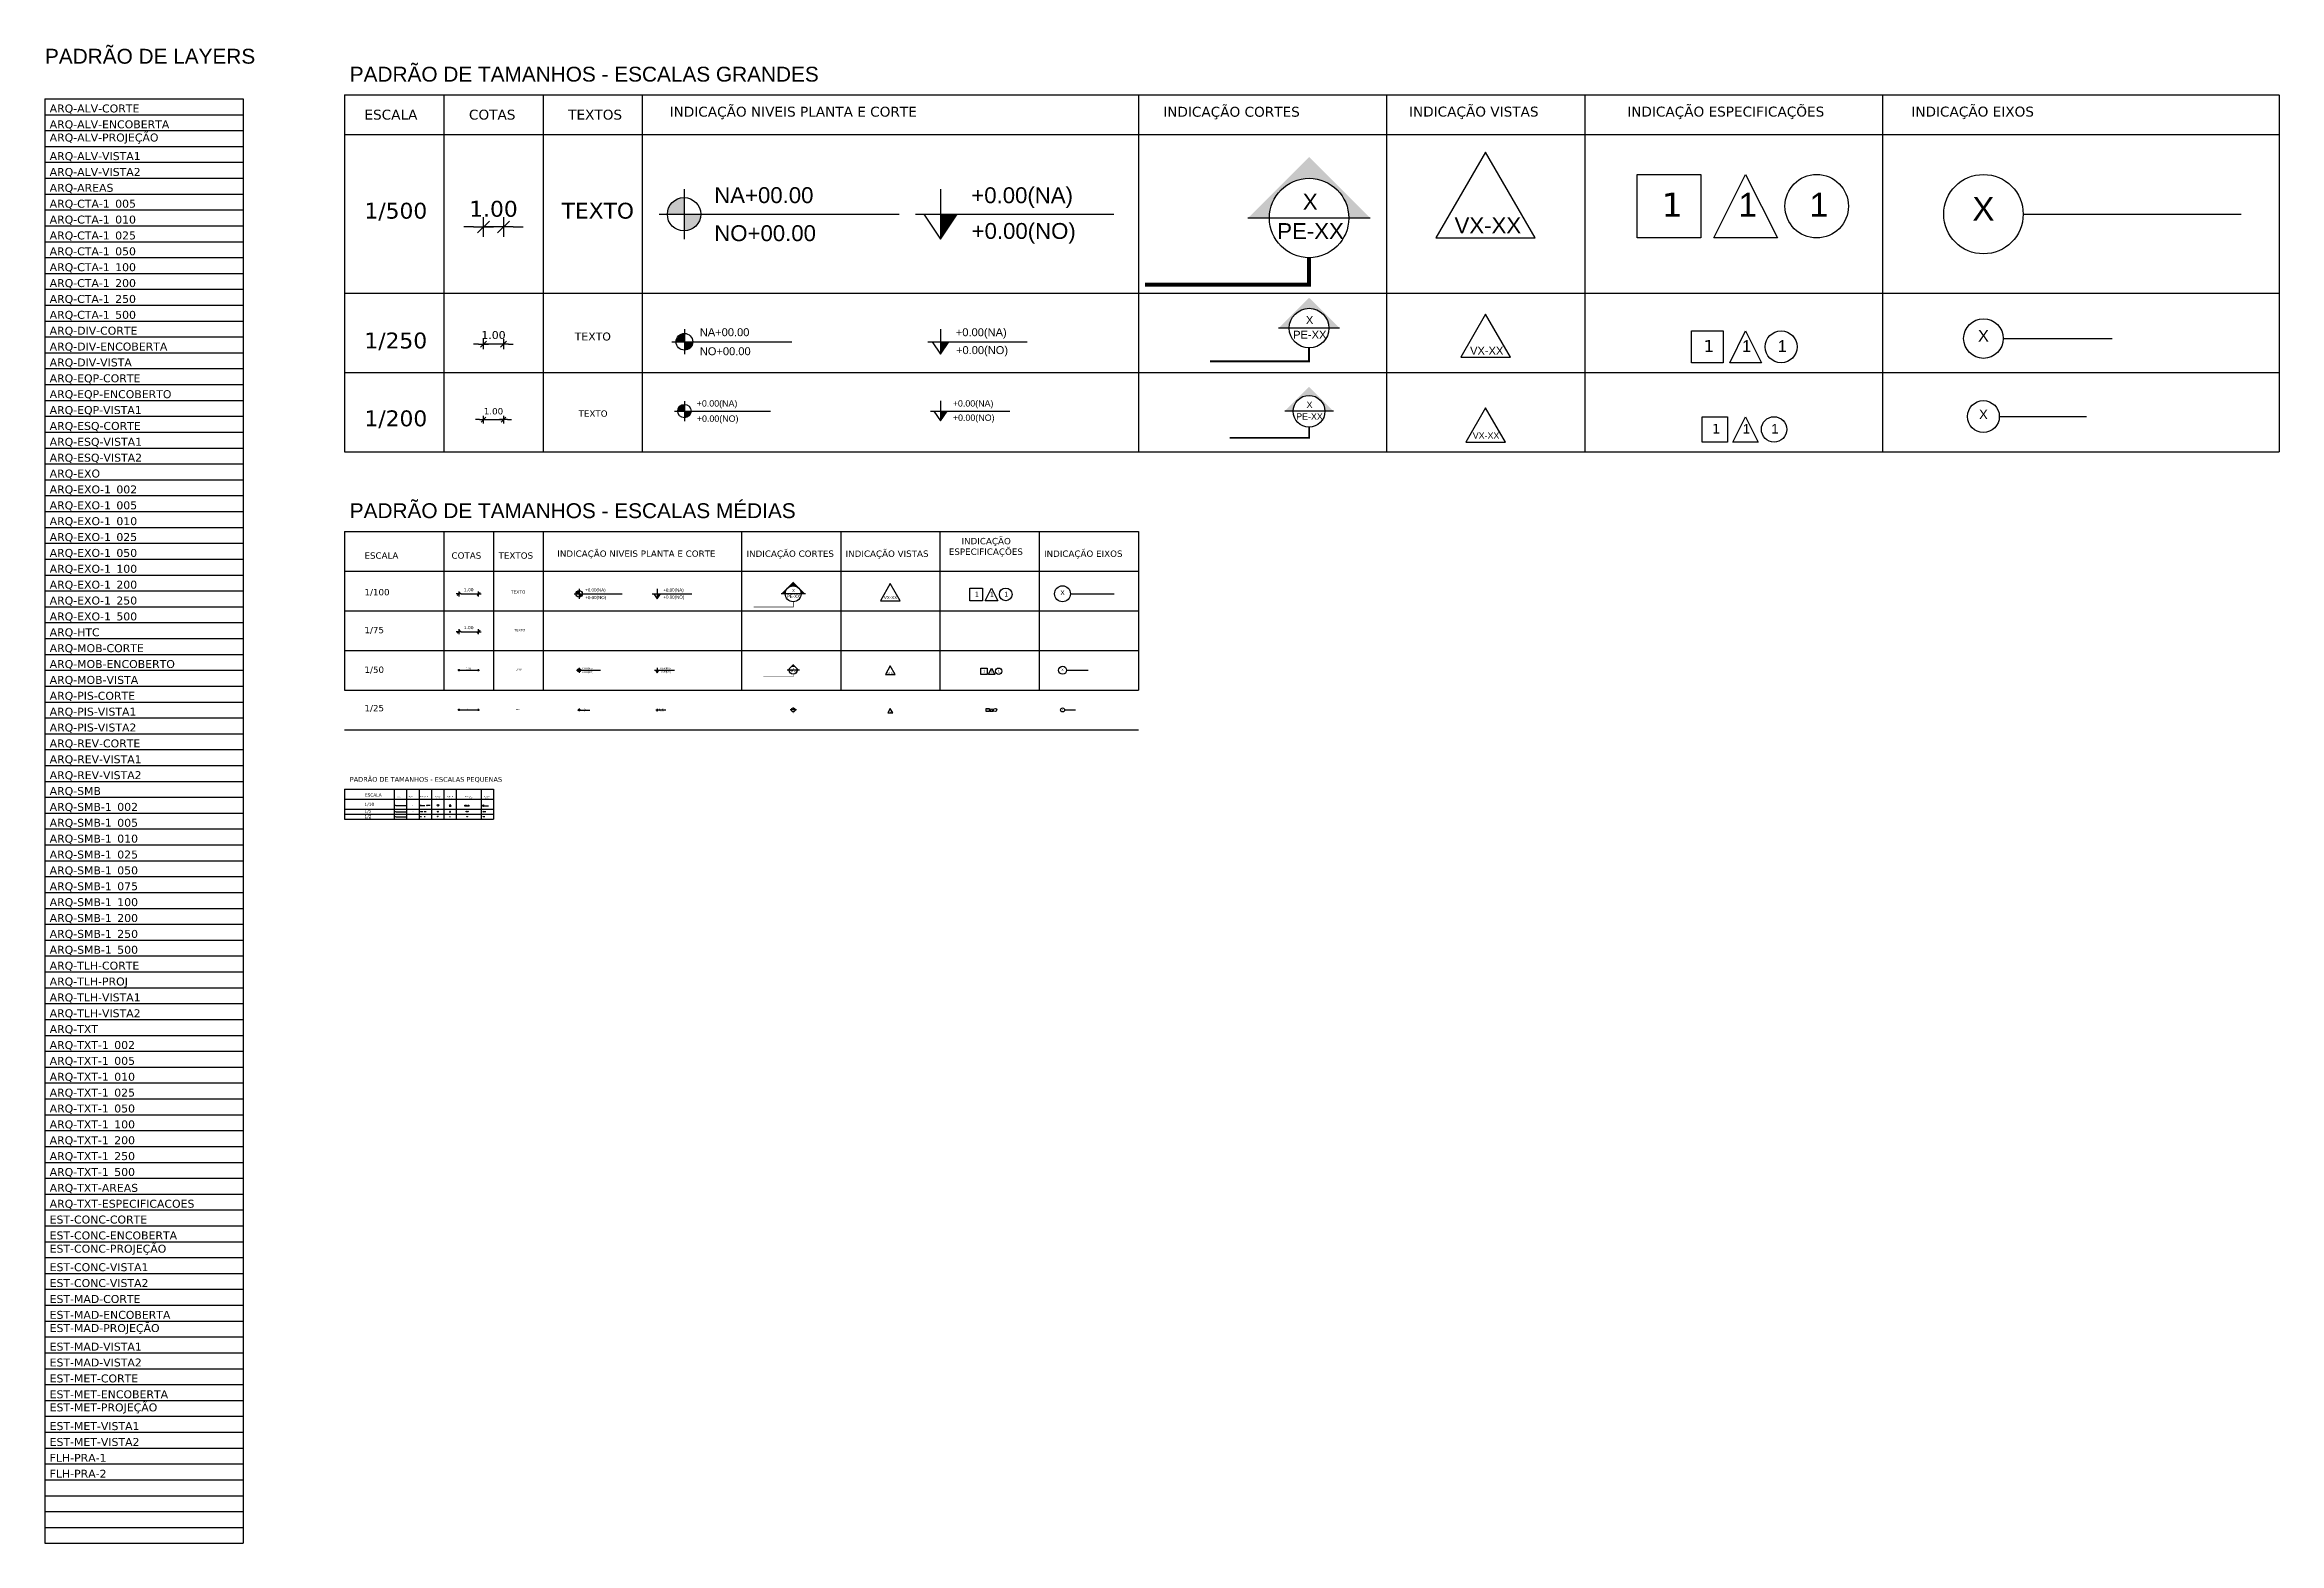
# Model space of a CAD drawing. Extents: x 25 to 1028, y -81 to 176.
# Drawn here: x 640.1 to 752.7, y 66.9 to 142.4 of the extents above; entities that cross this region are included whole.
import ezdxf

# ---------------------------------------------------------------- set-up
doc = ezdxf.new("R2010")
doc.units = 0
doc.header["$LTSCALE"] = 0.3
doc.header["$PDSIZE"] = 0.1
for name, pattern in [('C5', [60, 50, -5, 0, -5]), ('CONTINU', [0]), ('DASHDOT', [25.4, 12.7, -6.35, 0, -6.35]), ('HIDDEN', [9.525, 6.35, -3.175]), ('TRAÇO-2PTOS_P', [0.625, 0.25, -0.125, 0, -0.125, 0, -0.125])]:
    doc.linetypes.add(name, pattern=pattern)
doc.layers.get('0').update_dxf_attribs({"linetype": 'CONTINUOUS'})
doc.layers.get('Defpoints').update_dxf_attribs({"linetype": 'CONTINUOUS'})
for name, color, linetype in [('ARQ-ALV-CORTE', 5, 'CONTINUOUS'), ('ARQ-ALV-ENCOBERTA', 8, 'CONTINUOUS'), ('ARQ-ALV-PROJEÇÃO', 252, 'CONTINUOUS'), ('ARQ-ALV-VISTA1', 2, 'CONTINUOUS'), ('ARQ-ALV-VISTA2', 1, 'CONTINUOUS'), ('ARQ-AREAS', 7, 'CONTINUOUS'), ('ARQ-CTA-1_005', 1, 'C5'), ('ARQ-CTA-1_010', 1, 'C5'), ('ARQ-CTA-1_025', 1, 'CONTINUOUS'), ('ARQ-CTA-1_050', 1, 'CONTINUOUS'), ('ARQ-CTA-1_100', 1, 'CONTINUOUS'), ('ARQ-CTA-1_200', 1, 'C5'), ('ARQ-CTA-1_250', 1, 'CONTINUOUS'), ('ARQ-CTA-1_500', 1, 'CONTINUOUS'), ('ARQ-DIV-CORTE', 3, 'CONTINUOUS'), ('ARQ-DIV-ENCOBERTA', 9, 'CONTINUOUS'), ('ARQ-DIV-VISTA', 1, 'CONTINUOUS'), ('ARQ-EQP-CORTE', 2, 'CONTINUOUS'), ('ARQ-EQP-ENCOBERTO', 8, 'CONTINUOUS'), ('ARQ-EQP-VISTA', 1, 'CONTINUOUS'), ('ARQ-ESQ-CORTE', 3, 'CONTINUOUS'), ('ARQ-ESQ-VISTA1', 2, 'CONTINUOUS'), ('ARQ-ESQ-VISTA2', 1, 'CONTINUOUS'), ('ARQ-EXO', 251, 'C5'), ('ARQ-EXO-1_002', 251, 'C5'), ('ARQ-EXO-1_005', 251, 'C5'), ('ARQ-EXO-1_010', 251, 'C5'), ('ARQ-EXO-1_025', 251, 'C5'), ('ARQ-EXO-1_050', 251, 'C5'), ('ARQ-EXO-1_100', 251, 'C5'), ('ARQ-EXO-1_200', 251, 'C5'), ('ARQ-EXO-1_250', 251, 'C5'), ('ARQ-EXO-1_500', 251, 'C5'), ('ARQ-HTC', 9, 'CONTINUOUS'), ('ARQ-MOB-CORTE', 2, 'CONTINUOUS'), ('ARQ-MOB-ENCOBERTO', 252, 'HIDDEN'), ('ARQ-MOB-VISTA', 1, 'TRAÇO-2PTOS_P'), ('ARQ-PIS-CORTE', 4, 'CONTINUOUS'), ('ARQ-PIS-VISTA1', 3, 'CONTINUOUS'), ('ARQ-PIS-VISTA2', 2, 'CONTINUOUS'), ('ARQ-REV-CORTE', 2, 'CONTINUOUS'), ('ARQ-REV-VISTA1', 2, 'CONTINUOUS'), ('ARQ-REV-VISTA2', 1, 'CONTINUOUS'), ('ARQ-SMB', 4, 'CONTINUOUS'), ('ARQ-SMB-1_002', 4, 'CONTINUOUS'), ('ARQ-SMB-1_005', 4, 'CONTINU'), ('ARQ-SMB-1_010', 4, 'CONTINUOUS'), ('ARQ-SMB-1_025', 4, 'CONTINUOUS'), ('ARQ-SMB-1_050', 4, 'CONTINUOUS'), ('ARQ-SMB-1_100', 4, 'CONTINUOUS'), ('ARQ-SMB-1_200', 4, 'CONTINUOUS'), ('ARQ-SMB-1_250', 4, 'CONTINUOUS'), ('ARQ-SMB-1_500', 4, 'CONTINUOUS'), ('ARQ-TLH-CORTE', 4, 'CONTINUOUS'), ('ARQ-TLH-PROJ', 252, 'TRAÇO-2PTOS_P'), ('ARQ-TLH-VISTA1', 2, 'CONTINUOUS'), ('ARQ-TLH-VISTA2', 1, 'CONTINUOUS'), ('ARQ-TXT', 6, 'CONTINUOUS'), ('ARQ-TXT-1_002', 6, 'CONTINUOUS'), ('ARQ-TXT-1_005', 6, 'CONTINUOUS'), ('ARQ-TXT-1_010', 6, 'CONTINUOUS'), ('ARQ-TXT-1_025', 6, 'CONTINUOUS'), ('ARQ-TXT-1_050', 6, 'CONTINUOUS'), ('ARQ-TXT-1_075', 6, 'CONTINUOUS'), ('ARQ-TXT-1_100', 6, 'CONTINUOUS'), ('ARQ-TXT-1_200', 6, 'CONTINUOUS'), ('ARQ-TXT-1_250', 6, 'CONTINUOUS'), ('ARQ-TXT-1_500', 6, 'CONTINUOUS'), ('ARQ-TXT-AREAS', 5, 'CONTINUOUS'), ('ARQ-TXT-ESPECIFICACOES', 3, 'CONTINUOUS'), ('EST-CONC-CORTE', 6, 'CONTINUOUS'), ('EST-CONC-ENCOBERTA', 9, 'CONTINUOUS'), ('EST-CONC-PROJEÇÃO', 252, 'CONTINUOUS'), ('EST-CONC-VISTA1', 3, 'CONTINUOUS'), ('EST-CONC-VISTA2', 2, 'CONTINUOUS'), ('EST-MAD-CORTE', 4, 'CONTINUOUS'), ('EST-MAD-ENCOBERTA', 9, 'CONTINUOUS'), ('EST-MAD-PROJEÇÃO', 251, 'CONTINUOUS'), ('EST-MAD-VISTA1', 2, 'CONTINUOUS'), ('EST-MAD-VISTA2', 1, 'CONTINUOUS'), ('EST-MET-CORTE', 5, 'CONTINUOUS'), ('EST-MET-ENCOBERTA', 9, 'CONTINUOUS'), ('EST-MET-PROJEÇÃO', 253, 'CONTINUOUS'), ('EST-MET-VISTA1', 1, 'CONTINUOUS'), ('EST-MET-VISTA2', 8, 'CONTINUOUS'), ('FLH-PRA-01', 1, 'CONTINUOUS'), ('FLH-PRA-02', 6, 'CONTINUOUS')]:
    doc.layers.add(name, color=color, linetype=linetype)
doc.styles.add('A20', font='arial.ttf', dxfattribs={"height": 0.2})
doc.styles.add('ESC-50-A20', font='arial.ttf', dxfattribs={"height": 0.1})
doc.styles.add('FNDE Texto Cota 0005', font='verdana.ttf', dxfattribs={"height": 0.008})
doc.styles.add('FNDE Texto Cota 0010', font='verdana.ttf', dxfattribs={"height": 0.016})
doc.styles.add('FNDE Texto Cota 0025', font='verdana.ttf', dxfattribs={"height": 0.04})
doc.styles.add('FNDE Texto Cota 0050', font='verdana.ttf', dxfattribs={"height": 0.08})
doc.styles.add('FNDE Texto Cota 0100', font='verdana.ttf', dxfattribs={"height": 0.16})
doc.styles.add('FNDE Texto Cota 0200', font='verdana.ttf', dxfattribs={"height": 0.32})
doc.styles.add('FNDE Texto Cota 0250', font='verdana.ttf', dxfattribs={"height": 0.4})
doc.styles.add('FNDE Texto Cota 0500', font='verdana.ttf', dxfattribs={"height": 0.8})
doc.dimstyles.new('FNDE 1-0005', dxfattribs={"dimscale": 2.5, "dimtxt": 0.008, "dimasz": 0.0025, "dimexe": 0.15, "dimexo": 0.15, "dimgap": 0.0025, "dimtad": 1, "dimzin": 4, "dimdsep": 46, "dimtxsty": 'FNDE Texto Cota 0005', "dimblk": 'tic', "dimcen": 0.15, "dimdle": 0.15, "dimse1": 1, "dimse2": 1, "dimclrd": 251, "dimclre": 251, "dimclrt": 256, "dimaunit": 1, "dimadec": 3, "dimazin": 0, "dimtfac": 1, "dimtix": 1, "dimtmove": 2, "dimatfit": 3, "dimldrblk": 'tic', "dimfxl": 0.15, "dimtvp": 1, "dimtolj": 1, "dimtzin": 0, "dimarcsym": 0})
doc.dimstyles.new('FNDE 1-0010', dxfattribs={"dimscale": 2.5, "dimtxt": 0.016, "dimasz": 0.005, "dimexe": 0.15, "dimexo": 0.15, "dimgap": 0.005, "dimtad": 1, "dimzin": 4, "dimdsep": 46, "dimtxsty": 'FNDE Texto Cota 0010', "dimblk": 'tic', "dimcen": 0.15, "dimdle": 0.15, "dimse1": 1, "dimse2": 1, "dimclrd": 251, "dimclre": 251, "dimclrt": 256, "dimaunit": 1, "dimadec": 3, "dimazin": 0, "dimtfac": 1, "dimtix": 1, "dimtmove": 2, "dimatfit": 3, "dimldrblk": 'tic', "dimfxl": 0.15, "dimtvp": 1, "dimtolj": 1, "dimtzin": 0, "dimarcsym": 0})
doc.dimstyles.new('FNDE 1-0025', dxfattribs={"dimscale": 5, "dimtxt": 0.04, "dimasz": 0.01, "dimexe": 0.15, "dimexo": 0.15, "dimgap": 0.005, "dimtad": 1, "dimzin": 1, "dimdsep": 46, "dimtxsty": 'FNDE Texto Cota 0025', "dimblk": 'tic', "dimcen": 0.015, "dimdle": 0.15, "dimse1": 1, "dimse2": 1, "dimclrd": 251, "dimclre": 251, "dimclrt": 256, "dimaunit": 1, "dimadec": 3, "dimazin": 0, "dimtfac": 1, "dimtix": 1, "dimtmove": 2, "dimatfit": 3, "dimfxl": 0.15, "dimtvp": 1, "dimtolj": 1, "dimtzin": 0, "dimarcsym": 0})
doc.dimstyles.new('FNDE 1-0050', dxfattribs={"dimscale": 5, "dimtxt": 0.08, "dimasz": 0.01, "dimexe": 0.15, "dimexo": 0.15, "dimgap": 0.01, "dimtad": 1, "dimzin": 1, "dimdsep": 46, "dimtxsty": 'FNDE Texto Cota 0050', "dimblk": 'tic', "dimcen": 0.015, "dimdle": 0.15, "dimse1": 1, "dimse2": 1, "dimclrd": 251, "dimclre": 251, "dimclrt": 256, "dimaunit": 1, "dimadec": 3, "dimazin": 0, "dimtfac": 1, "dimtix": 1, "dimtmove": 2, "dimatfit": 3, "dimfxl": 0.15, "dimtvp": 1, "dimtolj": 1, "dimtzin": 0, "dimarcsym": 0})
doc.dimstyles.new('FNDE 1-0100', dxfattribs={"dimscale": 2.5, "dimtxt": 0.16, "dimasz": 0.05, "dimexe": 0.15, "dimexo": 0.15, "dimgap": 0.05, "dimtad": 1, "dimzin": 4, "dimdsep": 46, "dimtxsty": 'FNDE Texto Cota 0100', "dimblk": 'tic', "dimcen": 0.15, "dimdle": 0.15, "dimse1": 1, "dimse2": 1, "dimclrd": 251, "dimclre": 251, "dimclrt": 256, "dimaunit": 1, "dimadec": 3, "dimazin": 0, "dimtfac": 1, "dimtix": 1, "dimtmove": 2, "dimatfit": 3, "dimldrblk": 'tic', "dimfxl": 0.15, "dimtvp": 1, "dimtolj": 1, "dimtzin": 0, "dimarcsym": 0})
doc.dimstyles.new('FNDE 1-0200', dxfattribs={"dimscale": 2.5, "dimtxt": 0.32, "dimasz": 0.08, "dimexe": 0.15, "dimexo": 0.15, "dimgap": 0.1, "dimtad": 1, "dimzin": 4, "dimdsep": 46, "dimtxsty": 'FNDE Texto Cota 0200', "dimblk": 'tic', "dimcen": 0.15, "dimdle": 0.15, "dimse1": 1, "dimse2": 1, "dimclrd": 251, "dimclre": 251, "dimclrt": 256, "dimaunit": 1, "dimadec": 3, "dimazin": 0, "dimtfac": 1, "dimtix": 1, "dimtmove": 2, "dimatfit": 3, "dimldrblk": 'tic', "dimfxl": 0.15, "dimtvp": 1, "dimtolj": 1, "dimtzin": 0, "dimarcsym": 0})
doc.dimstyles.new('FNDE 1-0250', dxfattribs={"dimscale": 2.5, "dimtxt": 0.4, "dimasz": 0.1, "dimexe": 0.15, "dimexo": 0.15, "dimgap": 0.1, "dimtad": 1, "dimzin": 4, "dimdsep": 46, "dimtxsty": 'FNDE Texto Cota 0250', "dimblk": 'tic', "dimcen": 0.15, "dimdle": 0.15, "dimse1": 1, "dimse2": 1, "dimclrd": 251, "dimclre": 251, "dimclrt": 256, "dimaunit": 1, "dimadec": 3, "dimazin": 0, "dimtfac": 1, "dimtix": 1, "dimtmove": 2, "dimatfit": 3, "dimldrblk": 'tic', "dimfxl": 0.15, "dimtvp": 1, "dimtolj": 1, "dimtzin": 0, "dimarcsym": 0})
doc.dimstyles.new('FNDE 1-0500', dxfattribs={"dimscale": 5, "dimtxt": 0.8, "dimasz": 0.1, "dimexe": 0.15, "dimexo": 0.15, "dimgap": 0.1, "dimtad": 1, "dimzin": 1, "dimdsep": 46, "dimtxsty": 'FNDE Texto Cota 0500', "dimblk": 'tic', "dimcen": 0.15, "dimdle": 0.15, "dimse1": 1, "dimse2": 1, "dimclrd": 251, "dimclre": 251, "dimclrt": 256, "dimaunit": 1, "dimadec": 3, "dimazin": 0, "dimtfac": 1, "dimtix": 1, "dimtmove": 2, "dimatfit": 3, "dimfxl": 0.15, "dimtvp": 1, "dimtolj": 1, "dimtzin": 0, "dimarcsym": 0})

msp = doc.modelspace()

# ---------------------------------------------------------------- texts
at = {"layer": 'ARQ-ALV-CORTE', "insert": (640.38307467, 139.3934984), "char_height": 0.4, "attachment_point": 1}
msp.add_mtext_dynamic_manual_height_columns('{\\fVerdana|b0|i0|c0|p34;ARQ-ALV-CORTE}', width=14.4156780134, gutter_width=12.5, heights=[0], dxfattribs=at)
at = {"layer": 'ARQ-ALV-ENCOBERTA', "insert": (640.38307467, 138.5934984), "char_height": 0.4, "attachment_point": 1}
msp.add_mtext_dynamic_manual_height_columns('{\\fVerdana|b0|i0|c0|p34;ARQ-ALV-ENCOBERTA}', width=14.4156780134, gutter_width=12.5, heights=[0], dxfattribs=at)
at = {"layer": 'ARQ-ALV-PROJEÇÃO', "insert": (640.38307467, 137.92835401), "char_height": 0.4, "attachment_point": 1}
msp.add_mtext_dynamic_manual_height_columns('{\\fVerdana|b0|i0|c0|p34;ARQ-ALV-PROJEÇÃO}', width=14.4156780134, gutter_width=12.5, heights=[0], dxfattribs=at)
at = {"layer": 'ARQ-ALV-VISTA1', "insert": (640.38307467, 136.9934984), "char_height": 0.4, "attachment_point": 1}
msp.add_mtext_dynamic_manual_height_columns('{\\fVerdana|b0|i0|c0|p34;ARQ-ALV-VISTA1}', width=14.4156780134, gutter_width=12.5, heights=[0], dxfattribs=at)
at = {"layer": 'ARQ-ALV-VISTA2', "insert": (640.38307467, 136.1934984), "char_height": 0.4, "attachment_point": 1}
msp.add_mtext_dynamic_manual_height_columns('{\\fVerdana|b0|i0|c0|p34;ARQ-ALV-VISTA2}', width=14.4156780134, gutter_width=12.5, heights=[0], dxfattribs=at)
at = {"layer": 'ARQ-AREAS', "insert": (640.38307467, 135.3934984), "char_height": 0.4, "attachment_point": 1}
msp.add_mtext_dynamic_manual_height_columns('{\\fVerdana|b0|i0|c0|p34;ARQ-AREAS}', width=14.4156780134, gutter_width=12.5, heights=[0], dxfattribs=at)
at = {"layer": 'ARQ-CTA-1_005', "insert": (640.38307467, 134.5934984), "char_height": 0.4, "attachment_point": 1}
msp.add_mtext_dynamic_manual_height_columns('{\\fVerdana|b0|i0|c0|p34;ARQ-CTA-1_005}', width=14.4156780134, gutter_width=12.5, heights=[0], dxfattribs=at)
at = {"layer": 'ARQ-CTA-1_010', "insert": (640.38307467, 133.7934984), "char_height": 0.4, "attachment_point": 1}
msp.add_mtext_dynamic_manual_height_columns('{\\fVerdana|b0|i0|c0|p34;ARQ-CTA-1_010}', width=14.4156780134, gutter_width=12.5, heights=[0], dxfattribs=at)
at = {"layer": 'ARQ-CTA-1_025', "insert": (640.38307467, 132.9934984), "char_height": 0.4, "attachment_point": 1}
msp.add_mtext_dynamic_manual_height_columns('{\\fVerdana|b0|i0|c0|p34;ARQ-CTA-1_025}', width=14.4156780134, gutter_width=12.5, heights=[0], dxfattribs=at)
at = {"layer": 'ARQ-CTA-1_050', "insert": (640.38307467, 132.1934984), "char_height": 0.4, "attachment_point": 1}
msp.add_mtext_dynamic_manual_height_columns('{\\fVerdana|b0|i0|c0|p34;ARQ-CTA-1_050}', width=14.4156780134, gutter_width=12.5, heights=[0], dxfattribs=at)
at = {"layer": 'ARQ-CTA-1_100', "insert": (640.38307467, 131.3934984), "char_height": 0.4, "attachment_point": 1}
msp.add_mtext_dynamic_manual_height_columns('{\\fVerdana|b0|i0|c0|p34;ARQ-CTA-1_100}', width=14.4156780134, gutter_width=12.5, heights=[0], dxfattribs=at)
at = {"layer": 'ARQ-CTA-1_200', "insert": (640.38307467, 130.5934984), "char_height": 0.4, "attachment_point": 1}
msp.add_mtext_dynamic_manual_height_columns('{\\fVerdana|b0|i0|c0|p34;ARQ-CTA-1_200}', width=14.4156780134, gutter_width=12.5, heights=[0], dxfattribs=at)
at = {"layer": 'ARQ-CTA-1_250', "insert": (640.38307467, 129.7934984), "char_height": 0.4, "attachment_point": 1}
msp.add_mtext_dynamic_manual_height_columns('{\\fVerdana|b0|i0|c0|p34;ARQ-CTA-1_250}', width=14.4156780134, gutter_width=12.5, heights=[0], dxfattribs=at)
at = {"layer": 'ARQ-CTA-1_500', "insert": (640.38307467, 128.9934984), "char_height": 0.4, "attachment_point": 1}
msp.add_mtext_dynamic_manual_height_columns('{\\fVerdana|b0|i0|c0|p34;ARQ-CTA-1_500}', width=14.4156780134, gutter_width=12.5, heights=[0], dxfattribs=at)
at = {"layer": 'ARQ-DIV-CORTE', "insert": (640.38307467, 128.1934984), "char_height": 0.4, "attachment_point": 1}
msp.add_mtext_dynamic_manual_height_columns('{\\fVerdana|b0|i0|c0|p34;ARQ-DIV-CORTE}', width=14.4156780134, gutter_width=12.5, heights=[0], dxfattribs=at)
at = {"layer": 'ARQ-DIV-ENCOBERTA', "insert": (640.38307467, 127.3934984), "char_height": 0.4, "attachment_point": 1}
msp.add_mtext_dynamic_manual_height_columns('{\\fVerdana|b0|i0|c0|p34;ARQ-DIV-ENCOBERTA}', width=14.4156780134, gutter_width=12.5, heights=[0], dxfattribs=at)
at = {"layer": 'ARQ-DIV-VISTA', "insert": (640.38307467, 126.5934984), "char_height": 0.4, "attachment_point": 1}
msp.add_mtext_dynamic_manual_height_columns('{\\fVerdana|b0|i0|c0|p34;ARQ-DIV-VISTA}', width=14.4156780134, gutter_width=12.5, heights=[0], dxfattribs=at)
at = {"layer": 'ARQ-EQP-CORTE', "insert": (640.38307467, 125.7934984), "char_height": 0.4, "attachment_point": 1}
msp.add_mtext_dynamic_manual_height_columns('{\\fVerdana|b0|i0|c0|p34;ARQ-EQP-CORTE}', width=14.4156780134, gutter_width=12.5, heights=[0], dxfattribs=at)
at = {"layer": 'ARQ-EQP-ENCOBERTO', "insert": (640.38307467, 124.9934984), "char_height": 0.4, "attachment_point": 1}
msp.add_mtext_dynamic_manual_height_columns('{\\fVerdana|b0|i0|c0|p34;ARQ-EQP-ENCOBERTO}', width=14.4156780134, gutter_width=12.5, heights=[0], dxfattribs=at)
at = {"layer": 'ARQ-EQP-VISTA', "insert": (640.38307467, 124.1934984), "char_height": 0.4, "attachment_point": 1}
msp.add_mtext_dynamic_manual_height_columns('{\\fVerdana|b0|i0|c0|p34;ARQ-EQP-VISTA1}', width=14.4156780134, gutter_width=12.5, heights=[0], dxfattribs=at)
at = {"layer": 'ARQ-ESQ-CORTE', "insert": (640.38307467, 123.3934984), "char_height": 0.4, "attachment_point": 1}
msp.add_mtext_dynamic_manual_height_columns('{\\fVerdana|b0|i0|c0|p34;ARQ-ESQ-CORTE}', width=14.4156780134, gutter_width=12.5, heights=[0], dxfattribs=at)
at = {"layer": 'ARQ-ESQ-VISTA1', "insert": (640.38307467, 122.5934984), "char_height": 0.4, "attachment_point": 1}
msp.add_mtext_dynamic_manual_height_columns('{\\fVerdana|b0|i0|c0|p34;ARQ-ESQ-VISTA1}', width=14.4156780134, gutter_width=12.5, heights=[0], dxfattribs=at)
at = {"layer": 'ARQ-ESQ-VISTA2', "insert": (640.38307467, 121.7934984), "char_height": 0.4, "attachment_point": 1}
msp.add_mtext_dynamic_manual_height_columns('{\\fVerdana|b0|i0|c0|p34;ARQ-ESQ-VISTA2}', width=14.4156780134, gutter_width=12.5, heights=[0], dxfattribs=at)
at = {"layer": 'ARQ-EXO', "insert": (640.38307467, 120.9934984), "char_height": 0.4, "attachment_point": 1}
msp.add_mtext_dynamic_manual_height_columns('{\\fVerdana|b0|i0|c0|p34;ARQ-EXO}', width=14.4156780134, gutter_width=12.5, heights=[0], dxfattribs=at)
at = {"layer": 'ARQ-EXO-1_002', "insert": (640.38307467, 120.1934984), "char_height": 0.4, "attachment_point": 1}
msp.add_mtext_dynamic_manual_height_columns('{\\fVerdana|b0|i0|c0|p34;ARQ-EXO-1_002}', width=14.4156780134, gutter_width=12.5, heights=[0], dxfattribs=at)
at = {"layer": 'ARQ-EXO-1_005', "insert": (640.38307467, 119.3934984), "char_height": 0.4, "attachment_point": 1}
msp.add_mtext_dynamic_manual_height_columns('{\\fVerdana|b0|i0|c0|p34;ARQ-EXO-1_005}', width=14.4156780134, gutter_width=12.5, heights=[0], dxfattribs=at)
at = {"layer": 'ARQ-EXO-1_010', "insert": (640.38307467, 118.5934984), "char_height": 0.4, "attachment_point": 1}
msp.add_mtext_dynamic_manual_height_columns('{\\fVerdana|b0|i0|c0|p34;ARQ-EXO-1_010}', width=14.4156780134, gutter_width=12.5, heights=[0], dxfattribs=at)
at = {"layer": 'ARQ-EXO-1_025', "insert": (640.38307467, 117.7934984), "char_height": 0.4, "attachment_point": 1}
msp.add_mtext_dynamic_manual_height_columns('{\\fVerdana|b0|i0|c0|p34;ARQ-EXO-1_025}', width=14.4156780134, gutter_width=12.5, heights=[0], dxfattribs=at)
at = {"layer": 'ARQ-EXO-1_050', "insert": (640.38307467, 116.9934984), "char_height": 0.4, "attachment_point": 1}
msp.add_mtext_dynamic_manual_height_columns('{\\fVerdana|b0|i0|c0|p34;ARQ-EXO-1_050}', width=14.4156780134, gutter_width=12.5, heights=[0], dxfattribs=at)
at = {"layer": 'ARQ-EXO-1_100', "insert": (640.38307467, 116.1934984), "char_height": 0.4, "attachment_point": 1}
msp.add_mtext_dynamic_manual_height_columns('{\\fVerdana|b0|i0|c0|p34;ARQ-EXO-1_100}', width=14.4156780134, gutter_width=12.5, heights=[0], dxfattribs=at)
at = {"layer": 'ARQ-EXO-1_200', "insert": (640.38307467, 115.3934984), "char_height": 0.4, "attachment_point": 1}
msp.add_mtext_dynamic_manual_height_columns('{\\fVerdana|b0|i0|c0|p34;ARQ-EXO-1_200}', width=14.4156780134, gutter_width=12.5, heights=[0], dxfattribs=at)
at = {"layer": 'ARQ-EXO-1_250', "insert": (640.38307467, 114.5934984), "char_height": 0.4, "attachment_point": 1}
msp.add_mtext_dynamic_manual_height_columns('{\\fVerdana|b0|i0|c0|p34;ARQ-EXO-1_250}', width=14.4156780134, gutter_width=12.5, heights=[0], dxfattribs=at)
at = {"layer": 'ARQ-EXO-1_500', "insert": (640.38307467, 113.7934984), "char_height": 0.4, "attachment_point": 1}
msp.add_mtext_dynamic_manual_height_columns('{\\fVerdana|b0|i0|c0|p34;ARQ-EXO-1_500}', width=14.4156780134, gutter_width=12.5, heights=[0], dxfattribs=at)
at = {"layer": 'ARQ-HTC', "insert": (640.38307467, 112.9934984), "char_height": 0.4, "attachment_point": 1}
msp.add_mtext_dynamic_manual_height_columns('{\\fVerdana|b0|i0|c0|p34;ARQ-HTC}', width=14.4156780134, gutter_width=12.5, heights=[0], dxfattribs=at)
at = {"layer": 'ARQ-MOB-CORTE', "insert": (640.38307467, 112.1934984), "char_height": 0.4, "attachment_point": 1}
msp.add_mtext_dynamic_manual_height_columns('{\\fVerdana|b0|i0|c0|p34;ARQ-MOB-CORTE}', width=14.4156780134, gutter_width=12.5, heights=[0], dxfattribs=at)
at = {"layer": 'ARQ-MOB-ENCOBERTO', "insert": (640.38307467, 111.3934984), "char_height": 0.4, "attachment_point": 1}
msp.add_mtext_dynamic_manual_height_columns('{\\fVerdana|b0|i0|c0|p34;ARQ-MOB-ENCOBERTO}', width=14.4156780134, gutter_width=12.5, heights=[0], dxfattribs=at)
at = {"layer": 'ARQ-MOB-VISTA', "insert": (640.38307467, 110.5934984), "char_height": 0.4, "attachment_point": 1}
msp.add_mtext_dynamic_manual_height_columns('{\\fVerdana|b0|i0|c0|p34;ARQ-MOB-VISTA}', width=14.4156780134, gutter_width=12.5, heights=[0], dxfattribs=at)
at = {"layer": 'ARQ-PIS-CORTE', "insert": (640.38307467, 109.7934984), "char_height": 0.4, "attachment_point": 1}
msp.add_mtext_dynamic_manual_height_columns('{\\fVerdana|b0|i0|c0|p34;ARQ-PIS-CORTE}', width=14.4156780134, gutter_width=12.5, heights=[0], dxfattribs=at)
at = {"layer": 'ARQ-PIS-VISTA1', "insert": (640.38307467, 108.9934984), "char_height": 0.4, "attachment_point": 1}
msp.add_mtext_dynamic_manual_height_columns('{\\fVerdana|b0|i0|c0|p34;ARQ-PIS-VISTA1}', width=14.4156780134, gutter_width=12.5, heights=[0], dxfattribs=at)
at = {"layer": 'ARQ-PIS-VISTA2', "insert": (640.38307467, 108.1934984), "char_height": 0.4, "attachment_point": 1}
msp.add_mtext_dynamic_manual_height_columns('{\\fVerdana|b0|i0|c0|p34;ARQ-PIS-VISTA2}', width=14.4156780134, gutter_width=12.5, heights=[0], dxfattribs=at)
at = {"layer": 'ARQ-REV-CORTE', "insert": (640.38307467, 107.3934984), "char_height": 0.4, "attachment_point": 1}
msp.add_mtext_dynamic_manual_height_columns('{\\fVerdana|b0|i0|c0|p34;ARQ-REV-CORTE}', width=14.4156780134, gutter_width=12.5, heights=[0], dxfattribs=at)
at = {"layer": 'ARQ-REV-VISTA1', "insert": (640.38307467, 106.5934984), "char_height": 0.4, "attachment_point": 1}
msp.add_mtext_dynamic_manual_height_columns('{\\fVerdana|b0|i0|c0|p34;ARQ-REV-VISTA1}', width=14.4156780134, gutter_width=12.5, heights=[0], dxfattribs=at)
at = {"layer": 'ARQ-REV-VISTA2', "insert": (640.38307467, 105.7934984), "char_height": 0.4, "attachment_point": 1}
msp.add_mtext_dynamic_manual_height_columns('{\\fVerdana|b0|i0|c0|p34;ARQ-REV-VISTA2}', width=14.4156780134, gutter_width=12.5, heights=[0], dxfattribs=at)
at = {"layer": 'ARQ-SMB', "insert": (640.38307467, 104.9934984), "char_height": 0.4, "attachment_point": 1}
msp.add_mtext_dynamic_manual_height_columns('{\\fVerdana|b0|i0|c0|p34;ARQ-SMB}', width=14.4156780134, gutter_width=12.5, heights=[0], dxfattribs=at)
at = {"layer": 'ARQ-SMB-1_002', "insert": (640.38307467, 104.1934984), "char_height": 0.4, "attachment_point": 1}
msp.add_mtext_dynamic_manual_height_columns('{\\fVerdana|b0|i0|c0|p34;ARQ-SMB-1_002}', width=14.4156780134, gutter_width=12.5, heights=[0], dxfattribs=at)
at = {"layer": 'ARQ-SMB-1_002', "style": 'ESC-50-A20'}
for tag, p, s in [('+0.00(NA)', (659.08298151, 103.50684399), 'NA'), ('+0.00(NO)', (659.08304711, 103.49917233), 'NO'), ('+0.00(NA)', (659.27076399, 103.50683299), 'NA'), ('+0.00(NO)', (659.27082959, 103.49963276), 'NO')]:
    msp.add_attdef(tag, p, s, height=0.0032, dxfattribs=at)
at = {"layer": 'ARQ-SMB-1_005', "insert": (640.38307467, 103.3934984), "char_height": 0.4, "attachment_point": 1}
msp.add_mtext_dynamic_manual_height_columns('{\\fVerdana|b0|i0|c0|p34;ARQ-SMB-1_005}', width=14.4156780134, gutter_width=12.5, heights=[0], dxfattribs=at)
at = {"layer": 'ARQ-SMB-1_005', "style": 'ESC-50-A20'}
for tag, p, s in [('+0.00(NA)', (659.09232369, 103.76021528), 'NA'), ('+0.00(NO)', (659.09248768, 103.74103615), 'NO'), ('+0.00(NA)', (659.29027549, 103.76018778), 'NA'), ('+0.00(NO)', (659.29043948, 103.74218721), 'NO')]:
    msp.add_attdef(tag, p, s, height=0.008, dxfattribs=at)
at = {"layer": 'ARQ-SMB-1_010', "insert": (640.38307467, 102.5934984), "char_height": 0.4, "attachment_point": 1}
msp.add_mtext_dynamic_manual_height_columns('{\\fVerdana|b0|i0|c0|p34;ARQ-SMB-1_010}', width=14.4156780134, gutter_width=12.5, heights=[0], dxfattribs=at)
at = {"layer": 'ARQ-SMB-1_010', "style": 'ESC-50-A20'}
for tag, p, s in [('+0.00(NA)', (659.107894, 104.07972507), 'NA'), ('+0.00(NO)', (659.10822198, 104.04136681), 'NO'), ('+0.00(NA)', (659.41813701, 104.07967007), 'NA'), ('+0.00(NO)', (659.41846499, 104.04366892), 'NO')]:
    msp.add_attdef(tag, p, s, height=0.016, dxfattribs=at)
at = {"layer": 'ARQ-SMB-1_025', "insert": (640.38307467, 101.7934984), "char_height": 0.4, "attachment_point": 1}
msp.add_mtext_dynamic_manual_height_columns('{\\fVerdana|b0|i0|c0|p34;ARQ-SMB-1_025}', width=14.4156780134, gutter_width=12.5, heights=[0], dxfattribs=at)
at = {"layer": 'ARQ-SMB-1_025', "style": 'ESC-50-A20'}
for tag, p, s in [('+0.00(NA)', (667.14171177, 108.90769059), 'NA'), ('+0.00(NO)', (667.14253172, 108.81179494), 'NO'), ('+0.00(NA)', (671.07635607, 108.90755309), 'NA'), ('+0.00(NO)', (671.07717602, 108.81755021), 'NO')]:
    msp.add_attdef(tag, p, s, height=0.04, dxfattribs=at)
at = {"layer": 'ARQ-SMB-1_050', "insert": (640.38307467, 100.9934984), "char_height": 0.4, "attachment_point": 1}
msp.add_mtext_dynamic_manual_height_columns('{\\fVerdana|b0|i0|c0|p34;ARQ-SMB-1_050}', width=14.4156780134, gutter_width=12.5, heights=[0], dxfattribs=at)
at = {"layer": 'ARQ-SMB-1_050', "style": 'ESC-50-A20'}
for tag, p, s in [('+0.00(NA)', (667.21956329, 110.93578473), 'NA'), ('+0.00(NO)', (667.2212032, 110.74399343), 'NO'), ('+0.00(NA)', (671.15420759, 110.93550972), 'NA'), ('+0.00(NO)', (671.15584749, 110.75550396), 'NO')]:
    msp.add_attdef(tag, p, s, height=0.08, dxfattribs=at)
at = {"layer": 'ARQ-SMB-1_100', "char_height": 0.4, "attachment_point": 1}
for s, insert in [('{\\fVerdana|b0|i0|c0|p34;ARQ-SMB-1_075}', (640.38307467, 100.1934984)), ('{\\fVerdana|b0|i0|c0|p34;ARQ-SMB-1_100}', (640.38307467, 99.3934984))]:
    msp.add_mtext_dynamic_manual_height_columns(s, width=14.4156780134, gutter_width=12.5, heights=[0], dxfattribs=dict(at, insert=insert))
at = {"layer": 'ARQ-SMB-1_100', "style": 'ESC-50-A20'}
for tag, p, s in [('+0.00(NA)', (667.37526633, 114.8473366), 'NA'), ('+0.00(NA)', (671.30991063, 114.84678658), 'NA'), ('+0.00(NO)', (667.37854614, 114.463754), 'NO'), ('+0.00(NO)', (671.31319043, 114.48677508), 'NO')]:
    msp.add_attdef(tag, p, s, height=0.16, dxfattribs=at)
at = {"layer": 'ARQ-SMB-1_200', "insert": (640.38307467, 98.5934984), "char_height": 0.4, "attachment_point": 1}
msp.add_mtext_dynamic_manual_height_columns('{\\fVerdana|b0|i0|c0|p34;ARQ-SMB-1_200}', width=14.4156780134, gutter_width=12.5, heights=[0], dxfattribs=at)
at = {"layer": 'ARQ-SMB-1_200', "style": 'ESC-50-A20'}
for tag, p, s in [('+0.00(NA)', (672.99167078, 124.17015103), 'NA'), ('+0.00(NA)', (685.89578735, 124.16905099), 'NA'), ('+0.00(NO)', (672.99823039, 123.40298583), 'NO'), ('+0.00(NO)', (685.90234696, 123.44902798), 'NO')]:
    msp.add_attdef(tag, p, s, height=0.32, dxfattribs=at)
at = {"layer": 'ARQ-SMB-1_250', "insert": (640.38307467, 97.7934984), "char_height": 0.4, "attachment_point": 1}
msp.add_mtext_dynamic_manual_height_columns('{\\fVerdana|b0|i0|c0|p34;ARQ-SMB-1_250}', width=14.4156780134, gutter_width=12.5, heights=[0], dxfattribs=at)
at = {"layer": 'ARQ-SMB-1_250', "style": 'ESC-50-A20'}
for tag, p, s in [('NA+00.00', (673.14692162, 127.7163951), 'NA'), ('+0.00(NA)', (686.05149039, 127.71377363), 'NA'), ('NO+00.00', (673.14789424, 126.7577691), 'NO'), ('+0.00(NO)', (686.05968991, 126.81374487), 'NO')]:
    msp.add_attdef(tag, p, s, height=0.4, dxfattribs=at)
at = {"layer": 'ARQ-SMB-1_500', "insert": (640.38307467, 96.9934984), "char_height": 0.4, "attachment_point": 1}
msp.add_mtext_dynamic_manual_height_columns('{\\fVerdana|b0|i0|c0|p34;ARQ-SMB-1_500}', width=14.4156780134, gutter_width=12.5, heights=[0], dxfattribs=at)
at = {"layer": 'ARQ-SMB-1_500', "style": 'ESC-50-A20'}
for tag, p, s in [('NA+00.00', (673.87396664, 134.42467472), 'NA'), ('+0.00(NA)', (686.83000559, 134.41943179), 'NA'), ('NO+00.00', (673.87591187, 132.50742272), 'NO'), ('+0.00(NO)', (686.84640462, 132.61937426), 'NO')]:
    msp.add_attdef(tag, p, s, height=0.8, dxfattribs=at)
at = {"layer": 'ARQ-TLH-CORTE', "insert": (640.38307467, 96.1934984), "char_height": 0.4, "attachment_point": 1}
msp.add_mtext_dynamic_manual_height_columns('{\\fVerdana|b0|i0|c0|p34;ARQ-TLH-CORTE}', width=14.4156780134, gutter_width=12.5, heights=[0], dxfattribs=at)
at = {"layer": 'ARQ-TLH-PROJ', "insert": (640.38307467, 95.3934984), "char_height": 0.4, "attachment_point": 1}
msp.add_mtext_dynamic_manual_height_columns('{\\fVerdana|b0|i0|c0|p34;ARQ-TLH-PROJ}', width=14.4156780134, gutter_width=12.5, heights=[0], dxfattribs=at)
at = {"layer": 'ARQ-TLH-VISTA1', "insert": (640.38307467, 94.5934984), "char_height": 0.4, "attachment_point": 1}
msp.add_mtext_dynamic_manual_height_columns('{\\fVerdana|b0|i0|c0|p34;ARQ-TLH-VISTA1}', width=14.4156780134, gutter_width=12.5, heights=[0], dxfattribs=at)
at = {"layer": 'ARQ-TLH-VISTA2', "insert": (640.38307467, 93.7934984), "char_height": 0.4, "attachment_point": 1}
msp.add_mtext_dynamic_manual_height_columns('{\\fVerdana|b0|i0|c0|p34;ARQ-TLH-VISTA2}', width=14.4156780134, gutter_width=12.5, heights=[0], dxfattribs=at)
at = {"layer": 'ARQ-TXT', "attachment_point": 1, "style": 'ESC-50-A20'}
for s, width, gutter_width, insert, char_height in [('PADRÃO DE LAYERS', 12.9665772893, 12.5, (640.14736966, 142.20001281), 0.75), ('PADRÃO DE TAMANHOS - ESCALAS GRANDES', 27.2648326367, 12.5, (655.50777828, 141.2961139), 0.75), ('{\\fVerdana|b0|i0|c0|p34;ESCALA}', 8.5281775356, 0.5, (656.24797058, 139.13162273), 0.5), ('{\\fVerdana|b0|i0|c0|p34;COTAS}', 8.5281775356, 0.5, (661.51462905, 139.13162273), 0.5), ('{\\fVerdana|b0|i0|c0|p34;TEXTOS}', 8.5281775356, 0.5, (666.51462905, 139.13162273), 0.5), ('{\\fVerdana|b0|i0|c0|p34;INDICAÇÃO NIVEIS PLANTA E CORTE}', 16.9472697983, 0.5, (671.62560033, 139.2801902), 0.5), ('{\\fVerdana|b0|i0|c0|p34;INDICAÇÃO CORTES}', 8.5281775356, 0.5, (696.50189619, 139.27682112), 0.5), ('{\\fVerdana|b0|i0|c0|p34;INDICAÇÃO VISTAS}', 8.5281775356, 0.5, (708.88651917, 139.28509897), 0.5), ('{\\fVerdana|b0|i0|c0|p34;INDICAÇÃO ESPECIFICAÇÕES}', 10.5999413066, 0.5, (719.88541155, 139.28509897), 0.5), ('{\\fVerdana|b0|i0|c0|p34;INDICAÇÃO EIXOS}', 10.5999413066, 0.5, (734.2029175, 139.28509897), 0.5), ('{\\fVerdana|b0|i0|c0|p34;1/500}', 8.5281775356, 0.5, (656.24797058, 134.44077573), 0.8), ('{\\fVerdana|b0|i0|c0|p34;1/250}', 8.5281775356, 0.5, (656.24527291, 127.90042386), 0.8), ('{\\fVerdana|b0|i0|c0|p34;1/200}', 8.5281775356, 0.5, (656.24797058, 123.97575634), 0.8), ('PADRÃO DE TAMANHOS - ESCALAS MÉDIAS', 23.1060547057, 12.5, (655.50777828, 119.2961139), 0.75), ('\\pi4.0261;{\\fVerdana|b0|i0|c0|p34;INDICAÇÃO \\P\\pi3.3867;ESPECIFICAÇÕES}', 10.5999413066, 0.5, (682.31109151, 117.5497076), 0.32), ('{\\fVerdana|b0|i0|c0|p34;ESCALA}', 8.5281775356, 0.5, (656.24797058, 116.82086271), 0.32), ('{\\fVerdana|b0|i0|c0|p34;COTAS}', 8.5281775356, 0.5, (660.63498432, 116.82086271), 0.32), ('{\\fVerdana|b0|i0|c0|p34;TEXTOS}', 8.5281775356, 0.5, (663.00656009, 116.82086271), 0.32), ('{\\fVerdana|b0|i0|c0|p34;INDICAÇÃO NIVEIS PLANTA E CORTE}', 16.9472697983, 0.5, (665.96492572, 116.91691886), 0.32), ('{\\fVerdana|b0|i0|c0|p34;INDICAÇÃO CORTES}', 16.9472697983, 0.5, (675.50191735, 116.91522388), 0.32), ('{\\fVerdana|b0|i0|c0|p34;INDICAÇÃO VISTAS}', 8.5281775356, 0.5, (680.49390102, 116.91522388), 0.32), ('{\\fVerdana|b0|i0|c0|p34;INDICAÇÃO EIXOS}', 8.5281775356, 0.5, (690.49390102, 116.91522388), 0.32), ('{\\fVerdana|b0|i0|c0|p34;1/100}', 8.5281775356, 0.5, (656.24797058, 114.97575634), 0.32), ('{\\fVerdana|b0|i0|c0|p34;1/75}', 8.5281775356, 0.5, (656.24797058, 113.06740358), 0.32), ('{\\fVerdana|b0|i0|c0|p34;1/50}', 8.5281775356, 0.5, (656.24797058, 111.06740358), 0.32), ('{\\fVerdana|b0|i0|c0|p34;1/25}', 8.5281775356, 0.5, (656.24797058, 109.13162273), 0.32), ('{\\fVerdana|b0|i0|c0|p34;PADRÃO DE TAMANHOS - ESCALAS PEQUENAS}', 28.4631495618, 12.5, (655.50777828, 105.50151792), 0.24), ('{\\fVerdana|b0|i0|c0|p34;1/10}', 8.5281775356, 0.5, (656.24797058, 104.19959021), 0.16), ('{\\fVerdana|b0|i0|c0|p34;1/5}', 8.5281775356, 0.5, (656.24797058, 103.85628869), 0.16), ('{\\fVerdana|b0|i0|c0|p34;ESCALA}', 8.5281775356, 0.5, (656.26346976, 104.67104709), 0.16), ('{\\fVerdana|b0|i0|c0|p34;COTAS}', 8.5281775356, 0.5, (657.88319184, 104.50980938), 0.04), ('{\\fVerdana|b0|i0|c0|p34;TEXTOS}', 8.5281775356, 0.5, (658.47291672, 104.51873687), 0.04), ('{\\fVerdana|b0|i0|c0|p34;INDICAÇÃO NIVEIS}', 16.9472697983, 0.5, (659.04793492, 104.53301959), 0.04), ('\\pi0.77816;{\\fVerdana|b0|i0|c0|p34;INDICAÇÃO\\P\\pi0.82739;CORTES}', 1.8747842113, 0.5, (659.02380606, 104.52511622), 0.04), ('\\pi0.77816;{\\fVerdana|b0|i0|c0|p34;INDICAÇÃO\\P\\pi0.82556; VISTAS}', 1.8747842113, 0.5, (659.64880606, 104.52911488), 0.04), ('\\pi0.86032;{\\fVerdana|b0|i0|c0|p34;INDICAÇÃO\\P\\pi0.7804;ESPECIFICAÇÕES}', 2.0391127683, 0.5, (660.45517715, 104.53138624), 0.04), ('\\pi0.86032;{\\fVerdana|b0|i0|c0|p34;INDICAÇÃO\\P\\pi0.93555;EIXOS}', 2.0391127683, 0.5, (661.38767715, 104.52873444), 0.04), ('{\\fVerdana|b0|i0|c0|p34;1/2}', 8.5281775356, 0.5, (656.24797058, 103.58438275), 0.16)]:
    msp.add_mtext_dynamic_manual_height_columns(s, width=width, gutter_width=gutter_width, heights=[0], dxfattribs=dict(at, insert=insert, char_height=char_height))
at = {"layer": 'ARQ-TXT', "insert": (640.38307467, 92.9934984), "char_height": 0.4, "attachment_point": 1}
msp.add_mtext_dynamic_manual_height_columns('{\\fVerdana|b0|i0|c0|p34;ARQ-TXT}', width=14.4156780134, gutter_width=12.5, heights=[0], dxfattribs=at)
at = {"layer": 'ARQ-TXT-1_002', "insert": (658.6785395, 103.5079297), "char_height": 0.0032, "attachment_point": 1, "style": 'ESC-50-A20'}
msp.add_mtext_dynamic_manual_height_columns('{\\fVerdana|b0|i0|c0|p34;TEXTO}', width=8.5281775356, gutter_width=0.5, heights=[0], dxfattribs=at)
at = {"layer": 'ARQ-TXT-1_002', "attachment_point": 1}
for s, insert, char_height, width, style in [('VX-XX', (660.55398433, 103.49786067), 0.0032, 1.7056355071, 'ESC-50-A20'), ('{\\fVerdana|b0|i0|c0|p34;1}', (661.40378114, 103.50730695), 0.0048, 0.0034500746, 'A20'), ('1', (661.41922118, 103.50730695), 0.0048, 0.0034500746, 'A20'), ('1', (661.43358565, 103.50730695), 0.0048, 0.0034500746, 'A20'), ('X', (662.23831256, 103.50894445), 0.006, 0.0043125932, 'A20')]:
    msp.add_mtext(s, dxfattribs=dict(at, insert=insert, char_height=char_height, width=width, style=style))
at = {"layer": 'ARQ-TXT-1_002', "insert": (640.38307467, 92.1934984), "char_height": 0.4, "attachment_point": 1}
msp.add_mtext_dynamic_manual_height_columns('{\\fVerdana|b0|i0|c0|p34;ARQ-TXT-1_002}', width=14.4156780134, gutter_width=12.5, heights=[0], dxfattribs=at)
at = {"layer": 'ARQ-TXT-1_005', "insert": (658.66742856, 103.76361102), "char_height": 0.008, "attachment_point": 1, "style": 'ESC-50-A20'}
msp.add_mtext_dynamic_manual_height_columns('{\\fVerdana|b0|i0|c0|p34;TEXTO}', width=8.5281775356, gutter_width=0.5, heights=[0], dxfattribs=at)
at = {"layer": 'ARQ-TXT-1_005', "attachment_point": 1}
for s, insert, char_height, width, style in [('PE-XX', (659.93195024, 103.75205365), 0.008, 0.4264088768, 'ESC-50-A20'), ('X', (659.94482673, 103.76682314), 0.008, 0.4264088768, 'ESC-50-A20'), ('VX-XX', (660.54425496, 103.74498518), 0.008, 4.2640887678, 'ESC-50-A20'), ('{\\fVerdana|b0|i0|c0|p34;1}', (661.37843873, 103.76137269), 0.012, 0.0086251864, 'A20'), ('1', (661.41703884, 103.76137269), 0.012, 0.0086251864, 'A20'), ('1', (661.45295002, 103.76137269), 0.012, 0.0086251864, 'A20'), ('X', (662.23550338, 103.76329244), 0.012, 0.0086251864, 'A20')]:
    msp.add_mtext(s, dxfattribs=dict(at, insert=insert, char_height=char_height, width=width, style=style))
at = {"layer": 'ARQ-TXT-1_005', "insert": (640.38307467, 91.3934984), "char_height": 0.4, "attachment_point": 1}
msp.add_mtext_dynamic_manual_height_columns('{\\fVerdana|b0|i0|c0|p34;ARQ-TXT-1_005}', width=14.4156780134, gutter_width=12.5, heights=[0], dxfattribs=at)
at = {"layer": 'ARQ-TXT-1_010', "insert": (658.6507876, 104.08767048), "char_height": 0.016, "attachment_point": 1, "style": 'ESC-50-A20'}
msp.add_mtext_dynamic_manual_height_columns('{\\fVerdana|b0|i0|c0|p34;TEXTO}', width=8.5281775356, gutter_width=0.5, heights=[0], dxfattribs=at)
at = {"layer": 'ARQ-TXT-1_010', "attachment_point": 1}
for s, insert, char_height, width, style in [('PE-XX', (659.91551326, 104.06388638), 0.016, 0.8528177536, 'ESC-50-A20'), ('X', (659.94167708, 104.09342536), 0.016, 0.8528177536, 'ESC-50-A20'), ('VX-XX', (660.52803934, 104.04682281), 0.016, 8.5281775356, 'ESC-50-A20'), ('{\\fVerdana|b0|i0|c0|p34;1}', (661.33620139, 104.06859928), 0.024, 0.0172503728, 'A20'), ('1', (661.41340161, 104.06859928), 0.024, 0.0172503728, 'A20'), ('1', (661.48522396, 104.06859928), 0.024, 0.0172503728, 'A20'), ('X', (662.2296998, 104.07243877), 0.024, 0.0172503728, 'A20')]:
    msp.add_mtext(s, dxfattribs=dict(at, insert=insert, char_height=char_height, width=width, style=style))
at = {"layer": 'ARQ-TXT-1_010', "insert": (640.38307467, 90.5934984), "char_height": 0.4, "attachment_point": 1}
msp.add_mtext_dynamic_manual_height_columns('{\\fVerdana|b0|i0|c0|p34;ARQ-TXT-1_010}', width=14.4156780134, gutter_width=12.5, heights=[0], dxfattribs=at)
at = {"layer": 'ARQ-TXT-1_025', "insert": (663.88322588, 108.921262), "char_height": 0.04, "attachment_point": 1, "style": 'ESC-50-A20'}
msp.add_mtext_dynamic_manual_height_columns('{\\fVerdana|b0|i0|c0|p34;TEXTO}', width=8.5281775356, gutter_width=0.5, heights=[0], dxfattribs=at)
at = {"layer": 'ARQ-TXT-1_025', "attachment_point": 1}
for s, insert, char_height, width, style in [('PE-XX', (677.77769516, 108.86688242), 0.04, 2.1320443839, 'ESC-50-A20'), ('X', (677.8420776, 108.94072987), 0.04, 2.1320443839, 'ESC-50-A20'), ('VX-XX', (682.66985553, 108.79288967), 0.04, 8.5281775356, 'ESC-50-A20'), ('{\\fVerdana|b0|i0|c0|p34;1}', (687.63980418, 108.91347764), 0.06, 0.0431259319, 'A20'), ('1', (687.83280472, 108.91347764), 0.06, 0.0431259319, 'A20'), ('1', (688.01236059, 108.91347764), 0.06, 0.0431259319, 'A20'), ('X', (691.40139042, 108.92307638), 0.06, 0.0431259319, 'A20')]:
    msp.add_mtext(s, dxfattribs=dict(at, insert=insert, char_height=char_height, width=width, style=style))
at = {"layer": 'ARQ-TXT-1_025', "insert": (640.38307467, 89.7934984), "char_height": 0.4, "attachment_point": 1}
msp.add_mtext_dynamic_manual_height_columns('{\\fVerdana|b0|i0|c0|p34;ARQ-TXT-1_025}', width=14.4156780134, gutter_width=12.5, heights=[0], dxfattribs=at)
at = {"layer": 'ARQ-TXT-1_050', "insert": (663.79895595, 110.96292755), "char_height": 0.08, "attachment_point": 1, "style": 'ESC-50-A20'}
msp.add_mtext_dynamic_manual_height_columns('{\\fVerdana|b0|i0|c0|p34;TEXTO}', width=8.5281775356, gutter_width=0.5, heights=[0], dxfattribs=at)
at = {"layer": 'ARQ-TXT-1_050', "attachment_point": 1}
for s, insert, char_height, width, style in [('PE-XX', (677.69756447, 110.85416839), 0.08, 4.2640887678, 'ESC-50-A20'), ('X', (677.82632935, 111.00186328), 0.08, 4.2640887678, 'ESC-50-A20'), ('VX-XX', (682.59174048, 110.77696744), 0.08, 8.5281775356, 'ESC-50-A20'), ('{\\fVerdana|b0|i0|c0|p34;1}', (687.42861747, 110.90117125), 0.12, 0.0862518638, 'A20'), ('1', (687.81461854, 110.90117125), 0.12, 0.0862518638, 'A20'), ('1', (688.17373029, 110.90117125), 0.12, 0.0862518638, 'A20'), ('X', (691.37329859, 110.9665563), 0.12, 0.0862518638, 'A20')]:
    msp.add_mtext(s, dxfattribs=dict(at, insert=insert, char_height=char_height, width=width, style=style))
at = {"layer": 'ARQ-TXT-1_050', "insert": (640.38307467, 88.9934984), "char_height": 0.4, "attachment_point": 1}
msp.add_mtext_dynamic_manual_height_columns('{\\fVerdana|b0|i0|c0|p34;ARQ-TXT-1_050}', width=14.4156780134, gutter_width=12.5, heights=[0], dxfattribs=at)
at = {"layer": 'ARQ-TXT-1_075', "insert": (663.79895595, 112.96292755), "char_height": 0.12, "attachment_point": 1, "style": 'ESC-50-A20'}
msp.add_mtext_dynamic_manual_height_columns('{\\fVerdana|b0|i0|c0|p34;TEXTO}', width=8.5281775356, gutter_width=0.5, heights=[0], dxfattribs=at)
at = {"layer": 'ARQ-TXT-1_100', "insert": (663.6252189, 114.90162225), "char_height": 0.16, "attachment_point": 1, "style": 'ESC-50-A20'}
msp.add_mtext_dynamic_manual_height_columns('{\\fVerdana|b0|i0|c0|p34;TEXTO}', width=8.5281775356, gutter_width=0.5, heights=[0], dxfattribs=at)
at = {"layer": 'ARQ-TXT-1_100', "attachment_point": 1}
for s, insert, char_height, width, style in [('X', (677.79483283, 114.97949372), 0.16, 8.5281775356, 'ESC-50-A20'), ('X', (691.31526274, 114.90887974), 0.24, 0.1725037276, 'A20'), ('PE-XX', (677.53319463, 114.68410392), 0.16, 8.5281775356, 'ESC-50-A20'), ('VX-XX', (682.42365822, 114.62413011), 0.16, 8.5281775356, 'ESC-50-A20'), ('{\\fVerdana|b0|i0|c0|p34;1}', (687.00624404, 114.83512119), 0.24, 0.1725037276, 'A20'), ('1', (687.77824619, 114.83512119), 0.24, 0.1725037276, 'A20'), ('1', (688.49646969, 114.83512119), 0.24, 0.1725037276, 'A20'), ('PE-XX', (659.93996331, 103.50332505), 0.004, 0.2132044384, 'ESC-50-A20'), ('X', (659.94640156, 103.5107098), 0.004, 0.2132044384, 'ESC-50-A20')]:
    msp.add_mtext(s, dxfattribs=dict(at, insert=insert, char_height=char_height, width=width, style=style))
at = {"layer": 'ARQ-TXT-1_100', "insert": (640.38307467, 88.1934984), "char_height": 0.4, "attachment_point": 1}
msp.add_mtext_dynamic_manual_height_columns('{\\fVerdana|b0|i0|c0|p34;ARQ-TXT-1_100}', width=14.4156780134, gutter_width=12.5, heights=[0], dxfattribs=at)
at = {"layer": 'ARQ-TXT-1_200', "insert": (667.03979553, 123.97575634), "char_height": 0.32, "attachment_point": 1, "style": 'ESC-50-A20'}
msp.add_mtext_dynamic_manual_height_columns('{\\fVerdana|b0|i0|c0|p34;TEXTO}', width=8.5281775356, gutter_width=0.5, heights=[0], dxfattribs=at)
at = {"layer": 'ARQ-TXT-1_200', "attachment_point": 1}
for s, insert, char_height, width, style in [('X', (703.72574844, 124.42075458), 0.32, 17.0563550712, 'ESC-50-A20'), ('X', (737.61364002, 124.01506068), 0.48, 0.3450074552, 'A20'), ('PE-XX', (703.20247204, 123.82997499), 0.32, 17.0563550712, 'ESC-50-A20'), ('VX-XX', (712.09934586, 122.86866377), 0.32, 17.0563550712, 'ESC-50-A20'), ('{\\fVerdana|b0|i0|c0|p34;1}', (724.16149719, 123.29064593), 0.48, 0.3450074552, 'A20'), ('1', (725.70550149, 123.29064593), 0.48, 0.3450074552, 'A20'), ('1', (727.14194849, 123.29064593), 0.48, 0.3450074552, 'A20')]:
    msp.add_mtext(s, dxfattribs=dict(at, insert=insert, char_height=char_height, width=width, style=style))
at = {"layer": 'ARQ-TXT-1_200', "insert": (640.38307467, 87.3934984), "char_height": 0.4, "attachment_point": 1}
msp.add_mtext_dynamic_manual_height_columns('{\\fVerdana|b0|i0|c0|p34;ARQ-TXT-1_200}', width=14.4156780134, gutter_width=12.5, heights=[0], dxfattribs=at)
at = {"layer": 'ARQ-TXT-1_250', "attachment_point": 1}
for s, insert, char_height, width, style in [('X', (703.69425192, 128.72983368), 0.4, 8.5281775356, 'ESC-50-A20'), ('PE-XX', (703.05042753, 127.9913592), 0.4, 8.5281775356, 'ESC-50-A20'), ('{\\fVerdana|b0|i0|c0|p34;1}', (723.73912377, 127.5184083), 0.6, 0.431259319, 'A20'), ('1', (725.66912914, 127.5184083), 0.6, 0.431259319, 'A20'), ('1', (727.46468788, 127.5184083), 0.6, 0.431259319, 'A20'), ('X', (737.55745635, 128.03358609), 0.6, 0.431259319, 'A20'), ('VX-XX', (711.96682006, 127.1838922), 0.4, 8.5281775356, 'ESC-50-A20')]:
    msp.add_mtext(s, dxfattribs=dict(at, insert=insert, char_height=char_height, width=width, style=style))
at = {"layer": 'ARQ-TXT-1_250', "insert": (666.84196428, 127.90042386), "char_height": 0.4, "attachment_point": 1, "style": 'ESC-50-A20'}
msp.add_mtext_dynamic_manual_height_columns('{\\fVerdana|b0|i0|c0|p34;TEXTO}', width=8.5281775356, gutter_width=0.5, heights=[0], dxfattribs=at)
at = {"layer": 'ARQ-TXT-1_250', "insert": (640.38307467, 86.5934984), "char_height": 0.4, "attachment_point": 1}
msp.add_mtext_dynamic_manual_height_columns('{\\fVerdana|b0|i0|c0|p34;ARQ-TXT-1_250}', width=14.4156780134, gutter_width=12.5, heights=[0], dxfattribs=at)
at = {"layer": 'ARQ-TXT-1_500', "insert": (666.18249792, 134.44077573), "char_height": 0.8, "attachment_point": 1, "style": 'ESC-50-A20'}
msp.add_mtext_dynamic_manual_height_columns('{\\fVerdana|b0|i0|c0|p34;TEXTO}', width=8.5281775356, gutter_width=0.5, heights=[0], dxfattribs=at)
at = {"layer": 'ARQ-TXT-1_500', "attachment_point": 1}
for s, insert, char_height, width, style in [('X', (703.53676934, 134.8911289), 0.8, 8.5281775356, 'ESC-50-A20'), ('{\\fVerdana|b0|i0|c0|p34;1}', (721.62725664, 134.94372317), 1.2, 0.862518638, 'A20'), ('1', (725.48726739, 134.94372317), 1.2, 0.862518638, 'A20'), ('1', (729.07838487, 134.94372317), 1.2, 0.862518638, 'A20'), ('X', (737.276538, 134.73569792), 1.2, 0.862518638, 'A20'), ('PE-XX', (702.24912055, 133.41417993), 0.8, 8.5281775356, 'ESC-50-A20'), ('VX-XX', (711.18566955, 133.70168492), 0.8, 8.5281775356, 'ESC-50-A20')]:
    msp.add_mtext(s, dxfattribs=dict(at, insert=insert, char_height=char_height, width=width, style=style))
at = {"layer": 'ARQ-TXT-1_500', "insert": (640.38307467, 85.7934984), "char_height": 0.4, "attachment_point": 1}
msp.add_mtext_dynamic_manual_height_columns('{\\fVerdana|b0|i0|c0|p34;ARQ-TXT-1_500}', width=14.4156780134, gutter_width=12.5, heights=[0], dxfattribs=at)
at = {"layer": 'ARQ-TXT-AREAS', "insert": (640.38307467, 84.9934984), "char_height": 0.4, "attachment_point": 1}
msp.add_mtext_dynamic_manual_height_columns('{\\fVerdana|b0|i0|c0|p34;ARQ-TXT-AREAS}', width=14.4156780134, gutter_width=12.5, heights=[0], dxfattribs=at)
at = {"layer": 'ARQ-TXT-ESPECIFICACOES', "insert": (640.38307467, 84.1934984), "char_height": 0.4, "attachment_point": 1}
msp.add_mtext_dynamic_manual_height_columns('{\\fVerdana|b0|i0|c0|p34;ARQ-TXT-ESPECIFICACOES}', width=14.4156780134, gutter_width=12.5, heights=[0], dxfattribs=at)
at = {"layer": 'EST-CONC-CORTE', "insert": (640.38307467, 83.39654833), "char_height": 0.4, "attachment_point": 1}
msp.add_mtext_dynamic_manual_height_columns('{\\fVerdana|b0|i0|c0|p34;EST-CONC-CORTE}', width=14.4156780134, gutter_width=12.5, heights=[0], dxfattribs=at)
at = {"layer": 'EST-CONC-ENCOBERTA', "insert": (640.38307467, 82.59654833), "char_height": 0.4, "attachment_point": 1}
msp.add_mtext_dynamic_manual_height_columns('{\\fVerdana|b0|i0|c0|p34;EST-CONC-ENCOBERTA}', width=14.4156780134, gutter_width=12.5, heights=[0], dxfattribs=at)
at = {"layer": 'EST-CONC-PROJEÇÃO', "insert": (640.38307467, 81.92835401), "char_height": 0.4, "attachment_point": 1}
msp.add_mtext_dynamic_manual_height_columns('{\\fVerdana|b0|i0|c0|p34;EST-CONC-PROJEÇÃO}', width=14.4156780134, gutter_width=12.5, heights=[0], dxfattribs=at)
at = {"layer": 'EST-CONC-VISTA1', "insert": (640.38307467, 80.99654833), "char_height": 0.4, "attachment_point": 1}
msp.add_mtext_dynamic_manual_height_columns('{\\fVerdana|b0|i0|c0|p34;EST-CONC-VISTA1}', width=14.4156780134, gutter_width=12.5, heights=[0], dxfattribs=at)
at = {"layer": 'EST-CONC-VISTA2', "insert": (640.38307467, 80.19654833), "char_height": 0.4, "attachment_point": 1}
msp.add_mtext_dynamic_manual_height_columns('{\\fVerdana|b0|i0|c0|p34;EST-CONC-VISTA2}', width=14.4156780134, gutter_width=12.5, heights=[0], dxfattribs=at)
at = {"layer": 'EST-MAD-CORTE', "insert": (640.38307467, 79.39278443), "char_height": 0.4, "attachment_point": 1}
msp.add_mtext_dynamic_manual_height_columns('{\\fVerdana|b0|i0|c0|p34;EST-MAD-CORTE}', width=14.4156780134, gutter_width=12.5, heights=[0], dxfattribs=at)
at = {"layer": 'EST-MAD-ENCOBERTA', "insert": (640.38307467, 78.59278443), "char_height": 0.4, "attachment_point": 1}
msp.add_mtext_dynamic_manual_height_columns('{\\fVerdana|b0|i0|c0|p34;EST-MAD-ENCOBERTA}', width=14.4156780134, gutter_width=12.5, heights=[0], dxfattribs=at)
at = {"layer": 'EST-MAD-PROJEÇÃO', "insert": (640.38307467, 77.92835401), "char_height": 0.4, "attachment_point": 1}
msp.add_mtext_dynamic_manual_height_columns('{\\fVerdana|b0|i0|c0|p34;EST-MAD-PROJEÇÃO}', width=14.4156780134, gutter_width=12.5, heights=[0], dxfattribs=at)
at = {"layer": 'EST-MAD-VISTA1', "insert": (640.38307467, 76.99063533), "char_height": 0.4, "attachment_point": 1}
msp.add_mtext_dynamic_manual_height_columns('{\\fVerdana|b0|i0|c0|p34;EST-MAD-VISTA1}', width=14.4156780134, gutter_width=12.5, heights=[0], dxfattribs=at)
at = {"layer": 'EST-MAD-VISTA2', "insert": (640.38307467, 76.19170988), "char_height": 0.4, "attachment_point": 1}
msp.add_mtext_dynamic_manual_height_columns('{\\fVerdana|b0|i0|c0|p34;EST-MAD-VISTA2}', width=14.4156780134, gutter_width=12.5, heights=[0], dxfattribs=at)
at = {"layer": 'EST-MET-CORTE', "insert": (640.38307467, 75.38932028), "char_height": 0.4, "attachment_point": 1}
msp.add_mtext_dynamic_manual_height_columns('{\\fVerdana|b0|i0|c0|p34;EST-MET-CORTE}', width=14.4156780134, gutter_width=12.5, heights=[0], dxfattribs=at)
at = {"layer": 'EST-MET-ENCOBERTA', "insert": (640.38307467, 74.58932028), "char_height": 0.4, "attachment_point": 1}
msp.add_mtext_dynamic_manual_height_columns('{\\fVerdana|b0|i0|c0|p34;EST-MET-ENCOBERTA}', width=14.4156780134, gutter_width=12.5, heights=[0], dxfattribs=at)
at = {"layer": 'EST-MET-PROJEÇÃO', "insert": (640.38307467, 73.92835401), "char_height": 0.4, "attachment_point": 1}
msp.add_mtext_dynamic_manual_height_columns('{\\fVerdana|b0|i0|c0|p34;EST-MET-PROJEÇÃO}', width=14.4156780134, gutter_width=12.5, heights=[0], dxfattribs=at)
at = {"layer": 'EST-MET-VISTA1', "insert": (640.38307467, 72.98717119), "char_height": 0.4, "attachment_point": 1}
msp.add_mtext_dynamic_manual_height_columns('{\\fVerdana|b0|i0|c0|p34;EST-MET-VISTA1}', width=14.4156780134, gutter_width=12.5, heights=[0], dxfattribs=at)
at = {"layer": 'EST-MET-VISTA2', "insert": (640.38307467, 72.18824573), "char_height": 0.4, "attachment_point": 1}
msp.add_mtext_dynamic_manual_height_columns('{\\fVerdana|b0|i0|c0|p34;EST-MET-VISTA2}', width=14.4156780134, gutter_width=12.5, heights=[0], dxfattribs=at)
at = {"layer": 'FLH-PRA-01', "insert": (640.38307467, 71.38717119), "char_height": 0.4, "attachment_point": 1}
msp.add_mtext_dynamic_manual_height_columns('{\\fVerdana|b0|i0|c0|p34;FLH-PRA-1}', width=14.4156780134, gutter_width=12.5, heights=[0], dxfattribs=at)
at = {"layer": 'FLH-PRA-02', "insert": (640.38307467, 70.58824573), "char_height": 0.4, "attachment_point": 1}
msp.add_mtext_dynamic_manual_height_columns('{\\fVerdana|b0|i0|c0|p34;FLH-PRA-2}', width=14.4156780134, gutter_width=12.5, heights=[0], dxfattribs=at)

# ---------------------------------------------------------------- blocks, each defined once
blk = doc.blocks.new('tic')
at = {"color": 251}
for p, q in [((-1, 0), (1, 0)), ((0, -1), (0, 1))]:
    blk.add_line(p, q, dxfattribs=at)
blk.add_line((-0.6, -0.6), (0.6, 0.6))
blk = doc.blocks.new('*D30')
at = {"layer": 'ARQ-CTA-1_500', "color": 251, "lineweight": -2}
for p, q in [((661.75, 133.22), (661.25, 133.22)), ((663.25, 133.22), (662.25, 133.22)), ((663.75, 133.22), (664.25, 133.22))]:
    blk.add_line(p, q, dxfattribs=at)
at = {"layer": 'Defpoints', "color": 0}
for p in [(662.25, 133.22), (662.25, 129.88), (663.25, 129.88)]:
    blk.add_point(p, dxfattribs=at)
at = {"layer": 'ARQ-CTA-1_500', "color": 251, "lineweight": -2, "xscale": 0.5, "yscale": 0.5, "zscale": 0.5}
blk.add_blockref('tic', (662.25, 133.22), dxfattribs=at)
at = {"layer": 'ARQ-CTA-1_500', "color": 251, "lineweight": -2, "xscale": 0.5, "yscale": 0.5, "zscale": 0.5, "rotation": 180}
blk.add_blockref('tic', (663.25, 133.22), dxfattribs=at)
at = {"layer": 'ARQ-CTA-1_500', "insert": (662.75, 134.13), "char_height": 0.8, "attachment_point": 5, "style": 'FNDE Texto Cota 0500'}
blk.add_mtext('\\A1;1.00', dxfattribs=at)
blk = doc.blocks.new('*D31')
at = {"layer": 'ARQ-CTA-1_250', "color": 251, "lineweight": -2}
for p, q in [((662, 127.31), (661.75, 127.31)), ((663.25, 127.31), (662.25, 127.31)), ((663.5, 127.31), (663.75, 127.31))]:
    blk.add_line(p, q, dxfattribs=at)
at = {"layer": 'Defpoints', "color": 0}
for p in [(662.25, 127.31), (662.25, 125.88), (663.25, 125.88)]:
    blk.add_point(p, dxfattribs=at)
at = {"layer": 'ARQ-CTA-1_250', "color": 251, "lineweight": -2, "xscale": 0.25, "yscale": 0.25, "zscale": 0.25}
blk.add_blockref('tic', (662.25, 127.31), dxfattribs=at)
at = {"layer": 'ARQ-CTA-1_250', "color": 251, "lineweight": -2, "xscale": 0.25, "yscale": 0.25, "zscale": 0.25, "rotation": 180}
blk.add_blockref('tic', (663.25, 127.31), dxfattribs=at)
at = {"layer": 'ARQ-CTA-1_250', "insert": (662.75, 127.77), "char_height": 0.4, "attachment_point": 5, "style": 'FNDE Texto Cota 0250'}
blk.add_mtext('\\A1;1.00', dxfattribs=at)
blk = doc.blocks.new('*D32')
at = {"layer": 'ARQ-CTA-1_050', "color": 251, "lineweight": -2}
blk.add_line((661.05, 110.88), (661.95, 110.88), dxfattribs=at)
at = {"layer": 'Defpoints', "color": 0}
for p in [(662, 110.88), (661, 109.88), (662, 109.88)]:
    blk.add_point(p, dxfattribs=at)
at = {"layer": 'ARQ-CTA-1_050', "color": 251, "lineweight": -2, "xscale": 0.05, "yscale": 0.05, "zscale": 0.05, "rotation": 180}
blk.add_blockref('tic', (661, 110.88), dxfattribs=at)
at = {"layer": 'ARQ-CTA-1_050', "color": 251, "lineweight": -2, "xscale": 0.05, "yscale": 0.05, "zscale": 0.05}
blk.add_blockref('tic', (662, 110.88), dxfattribs=at)
at = {"layer": 'ARQ-CTA-1_050', "insert": (661.5, 110.97), "char_height": 0.08, "attachment_point": 5, "style": 'FNDE Texto Cota 0050'}
blk.add_mtext('\\A1;1.00', dxfattribs=at)
blk = doc.blocks.new('*D33')
at = {"layer": 'ARQ-CTA-1_025', "color": 251, "lineweight": -2}
blk.add_line((661.05, 108.88), (661.95, 108.88), dxfattribs=at)
at = {"layer": 'Defpoints', "color": 0}
for p in [(662, 108.88), (661, 107.88), (662, 107.88)]:
    blk.add_point(p, dxfattribs=at)
at = {"layer": 'ARQ-CTA-1_025', "color": 251, "lineweight": -2, "xscale": 0.05, "yscale": 0.05, "zscale": 0.05, "rotation": 180}
blk.add_blockref('tic', (661, 108.88), dxfattribs=at)
at = {"layer": 'ARQ-CTA-1_025', "color": 251, "lineweight": -2, "xscale": 0.05, "yscale": 0.05, "zscale": 0.05}
blk.add_blockref('tic', (662, 108.88), dxfattribs=at)
at = {"layer": 'ARQ-CTA-1_025', "insert": (661.5, 108.93), "char_height": 0.04, "attachment_point": 5, "style": 'FNDE Texto Cota 0025'}
blk.add_mtext('\\A1;1.00', dxfattribs=at)
blk = doc.blocks.new('*D34')
at = {"layer": 'ARQ-CTA-1_100', "color": 251, "lineweight": -2}
blk.add_line((661.12, 114.73), (661.87, 114.73), dxfattribs=at)
at = {"layer": 'Defpoints', "color": 0}
for p in [(661, 113.88), (662, 114.73), (662, 113.88)]:
    blk.add_point(p, dxfattribs=at)
at = {"layer": 'ARQ-CTA-1_100', "color": 251, "lineweight": -2, "xscale": 0.125, "yscale": 0.125, "zscale": 0.125, "rotation": 180}
blk.add_blockref('tic', (661, 114.73), dxfattribs=at)
at = {"layer": 'ARQ-CTA-1_100', "color": 251, "lineweight": -2, "xscale": 0.125, "yscale": 0.125, "zscale": 0.125}
blk.add_blockref('tic', (662, 114.73), dxfattribs=at)
at = {"layer": 'ARQ-CTA-1_100', "insert": (661.5, 114.94), "char_height": 0.16, "attachment_point": 5, "style": 'FNDE Texto Cota 0100'}
blk.add_mtext('\\A1;1.00', dxfattribs=at)
blk = doc.blocks.new('*D35')
at = {"layer": 'ARQ-CTA-1_010', "color": 251, "lineweight": -2}
blk.add_line((657.84, 104.06), (658.31, 104.06), dxfattribs=at)
at = {"layer": 'Defpoints', "color": 0}
for p in [(657.82, 103.88), (658.32, 104.06), (658.32, 103.88)]:
    blk.add_point(p, dxfattribs=at)
at = {"layer": 'ARQ-CTA-1_010', "color": 251, "lineweight": -2, "xscale": 0.0125, "yscale": 0.0125, "zscale": 0.0125, "rotation": 180}
blk.add_blockref('tic', (657.82, 104.06), dxfattribs=at)
at = {"layer": 'ARQ-CTA-1_010', "color": 251, "lineweight": -2, "xscale": 0.0125, "yscale": 0.0125, "zscale": 0.0125}
blk.add_blockref('tic', (658.32, 104.06), dxfattribs=at)
at = {"layer": 'ARQ-CTA-1_010', "insert": (658.07, 104.08), "char_height": 0.016, "attachment_point": 5, "style": 'FNDE Texto Cota 0010'}
blk.add_mtext('\\A1;.50', dxfattribs=at)
blk = doc.blocks.new('FNDE-Nível Planta-1_250')
at = {"linetype": 'Continuous', "ltscale": 0.5}
h = blk.add_hatch(color=251, dxfattribs=at)
h.paths.add_polyline_path([(135.66, 10.3), (135.66, 10.72, 0.414214), (135.24, 10.3)])
h.paths.add_polyline_path([(135.66, 10.3), (135.66, 9.88, 0.414214), (136.08, 10.3)])
at = {"color": 251}
for p, q in [((135.03, 10.3), (136.08, 10.3)), ((135.66, 10.93), (135.66, 9.67)), ((136.08, 10.3), (141.07, 10.3))]:
    blk.add_line(p, q, dxfattribs=at)
blk.add_circle((135.66, 10.3), 0.42, dxfattribs=at)
blk = doc.blocks.new('FNDE-Nível Planta-1_025')
at = {"linetype": 'Continuous', "ltscale": 0.5}
h = blk.add_hatch(color=251, dxfattribs=at)
h.paths.add_polyline_path([(135.66, 3.81), (135.66, 3.86, 0.414214), (135.61, 3.81)])
h.paths.add_polyline_path([(135.66, 3.81), (135.66, 3.77, 0.414214), (135.7, 3.81)])
at = {"color": 251}
for p, q in [((135.59, 3.81), (135.7, 3.81)), ((135.66, 3.88), (135.66, 3.75)), ((135.7, 3.81), (136.2, 3.81))]:
    blk.add_line(p, q, dxfattribs=at)
blk.add_circle((135.66, 3.81), 0.042, dxfattribs=at)
blk = doc.blocks.new('FNDE-Nível Planta-1_050')
at = {"linetype": 'Continuous', "ltscale": 0.5}
h = blk.add_hatch(color=251, dxfattribs=at)
h.paths.add_polyline_path([(135.66, 5.81), (135.66, 5.9, 0.414214), (135.57, 5.81)])
h.paths.add_polyline_path([(135.66, 5.81), (135.66, 5.73, 0.414214), (135.74, 5.81)])
at = {"color": 251}
for p, q in [((135.53, 5.81), (135.74, 5.81)), ((135.66, 5.94), (135.66, 5.69)), ((135.74, 5.81), (136.74, 5.81))]:
    blk.add_line(p, q, dxfattribs=at)
blk.add_circle((135.66, 5.81), 0.084, dxfattribs=at)
blk = doc.blocks.new('FNDE-Nível Planta-1_100')
at = {"linetype": 'Continuous', "ltscale": 0.5}
h = blk.add_hatch(color=251, dxfattribs=at)
h.paths.add_polyline_path([(135.657, 7.813), (135.657, 7.981, 0.414214), (135.489, 7.813)])
h.paths.add_polyline_path([(135.657, 7.813), (135.657, 7.645, 0.414214), (135.825, 7.813)])
at = {"color": 251}
for p, q in [((135.657, 8.065), (135.657, 7.561)), ((135.405, 7.813), (135.825, 7.813)), ((135.825, 7.813), (137.824, 7.813))]:
    blk.add_line(p, q, dxfattribs=at)
blk.add_circle((135.657, 7.813), 0.168, dxfattribs=at)
blk = doc.blocks.new('FNDE-Nível Planta-1_500')
at = {"linetype": 'Continuous', "ltscale": 0.5}
h = blk.add_hatch(color=251, dxfattribs=at)
h.paths.add_polyline_path([(135.64, 16.73), (135.64, 17.57, 0.414214), (134.8, 16.73)])
h.paths.add_polyline_path([(135.64, 16.73), (135.64, 15.89, 0.414214), (136.48, 16.73)])
at = {"color": 251}
for p, q in [((135.64, 17.99), (135.64, 15.47)), ((134.38, 16.73), (136.48, 16.73)), ((136.48, 16.73), (146.48, 16.73))]:
    blk.add_line(p, q, dxfattribs=at)
blk.add_circle((135.64, 16.73), 0.84, dxfattribs=at)
blk = doc.blocks.new('FNDE-Nível Planta-1_010')
at = {"linetype": 'Continuous', "ltscale": 0.5}
h = blk.add_hatch(color=251, dxfattribs=at)
h.paths.add_polyline_path([(135.66, 1.81), (135.66, 1.83, 0.414214), (135.64, 1.81)])
h.paths.add_polyline_path([(135.66, 1.81), (135.66, 1.8, 0.414214), (135.67, 1.81)])
at = {"color": 251}
for p, q in [((135.63, 1.81), (135.67, 1.81)), ((135.66, 1.84), (135.66, 1.79)), ((135.67, 1.81), (135.87, 1.81))]:
    blk.add_line(p, q, dxfattribs=at)
blk.add_circle((135.66, 1.81), 0.0168, dxfattribs=at)
blk = doc.blocks.new('FNDE-Nível Corte-1_100')
blk.add_hatch(color=251).paths.add_polyline_path([(140.66, 1.81), (140.82, 1.81), (140.66, 1.56)])
at = {"color": 251}
for p, q in [((140.4, 1.81), (142.4, 1.81)), ((140.66, 2.07), (140.66, 1.56))]:
    blk.add_line(p, q, dxfattribs=at)
blk.add_lwpolyline([(140.49, 1.81), (140.66, 1.56), (140.82, 1.81)], dxfattribs=at)
blk = doc.blocks.new('FNDE-Nível Corte-1_200')
blk.add_hatch(color=251).paths.add_polyline_path([(143.16, 6.81), (143.49, 6.81), (143.16, 6.31)])
at = {"color": 251}
for p, q in [((142.65, 6.81), (146.65, 6.81)), ((143.16, 7.32), (143.16, 6.31))]:
    blk.add_line(p, q, dxfattribs=at)
blk.add_lwpolyline([(142.82, 6.81), (143.16, 6.31), (143.49, 6.81)], dxfattribs=at)
blk = doc.blocks.new('FNDE-Nível Corte-1_050')
blk.add_hatch(color=251).paths.add_polyline_path([(140.66, -0.19), (140.74, -0.19), (140.66, -0.31)])
at = {"color": 251}
for p, q in [((140.53, -0.19), (141.53, -0.19)), ((140.66, -0.06), (140.66, -0.31))]:
    blk.add_line(p, q, dxfattribs=at)
blk.add_lwpolyline([(140.57, -0.19), (140.66, -0.31), (140.74, -0.19)], dxfattribs=at)
blk = doc.blocks.new('FNDE-Nível Corte-1_025')
blk.add_hatch(color=251).paths.add_polyline_path([(140.66, -2.48), (140.7, -2.48), (140.66, -2.54)])
at = {"color": 251}
for p, q in [((140.59, -2.48), (141.09, -2.48)), ((140.66, -2.42), (140.66, -2.54))]:
    blk.add_line(p, q, dxfattribs=at)
blk.add_lwpolyline([(140.61, -2.48), (140.66, -2.54), (140.7, -2.48)], dxfattribs=at)
blk = doc.blocks.new('FNDE-Nível Corte-1_500')
blk.add_hatch(color=251).paths.add_polyline_path([(148.56, 16.73), (149.4, 16.73), (148.56, 15.47)])
at = {"color": 251}
for p, q in [((148.56, 17.99), (148.56, 15.47)), ((147.3, 16.73), (157.3, 16.73))]:
    blk.add_line(p, q, dxfattribs=at)
blk.add_lwpolyline([(147.72, 16.73), (148.56, 15.47), (149.4, 16.73)], dxfattribs=at)
blk = doc.blocks.new('FNDE-Nível Corte-1_250')
blk.add_hatch(color=251).paths.add_polyline_path([(143.16, 10.3), (143.58, 10.3), (143.16, 9.67)])
at = {"color": 251}
for p, q in [((142.53, 10.3), (147.53, 10.3)), ((143.16, 10.93), (143.16, 9.67))]:
    blk.add_line(p, q, dxfattribs=at)
blk.add_lwpolyline([(142.74, 10.3), (143.16, 9.67), (143.58, 10.3)], dxfattribs=at)
blk = doc.blocks.new('FNDE-Nível Corte-1_010')
blk.add_hatch(color=251).paths.add_polyline_path([(226.79, -13.56), (226.81, -13.56), (226.79, -13.59)])
at = {"color": 251}
for p, q in [((226.77, -13.56), (226.97, -13.56)), ((226.79, -13.54), (226.79, -13.59))]:
    blk.add_line(p, q, dxfattribs=at)
blk.add_lwpolyline([(226.77, -13.56), (226.79, -13.59), (226.81, -13.56)], dxfattribs=at)
blk = doc.blocks.new('FNDE-Ind Corte-1_500')
blk.add_hatch(color=251).paths.add_polyline_path([(265.53, 16.54), (266.61, 16.54, -1), (270.61, 16.54), (271.68, 16.54), (268.61, 19.61)])
at = {"color": 251, "linetype": 'Continuous'}
blk.add_line((271.68, 16.54), (265.53, 16.54), dxfattribs=at)
blk.add_circle((268.61, 16.54), 2, dxfattribs=at)
blk = doc.blocks.new('FNDE-Ind Corte-1_250')
blk.add_hatch(color=251).paths.add_polyline_path([(267.07, 10.99), (267.61, 10.99, -1), (269.61, 10.99), (270.15, 10.99), (268.61, 12.52)])
at = {"color": 251, "linetype": 'Continuous'}
blk.add_line((270.15, 10.99), (267.07, 10.99), dxfattribs=at)
blk.add_circle((268.61, 10.99), 1, dxfattribs=at)
blk = doc.blocks.new('FNDE-Ind Corte-1_200')
blk.add_hatch(color=251).paths.add_polyline_path([(267.38, 6.8), (267.81, 6.8, -1), (269.41, 6.8), (269.84, 6.8), (268.61, 8.03)])
at = {"color": 251, "linetype": 'Continuous'}
blk.add_line((269.84, 6.8), (267.38, 6.8), dxfattribs=at)
blk.add_circle((268.61, 6.8), 0.8, dxfattribs=at)
blk = doc.blocks.new('*D36')
at = {"layer": 'ARQ-CTA-1_200', "color": 251, "lineweight": -2}
for p, q in [((662.05, 123.51), (661.85, 123.51)), ((662.25, 123.51), (663.25, 123.51)), ((663.45, 123.51), (663.65, 123.51))]:
    blk.add_line(p, q, dxfattribs=at)
at = {"layer": 'Defpoints', "color": 0}
for p in [(662.25, 125.88), (663.25, 125.88), (663.25, 123.51)]:
    blk.add_point(p, dxfattribs=at)
at = {"layer": 'ARQ-CTA-1_200', "color": 251, "lineweight": -2, "xscale": 0.2, "yscale": 0.2, "zscale": 0.2}
blk.add_blockref('tic', (662.25, 123.51), dxfattribs=at)
at = {"layer": 'ARQ-CTA-1_200', "color": 251, "lineweight": -2, "xscale": 0.2, "yscale": 0.2, "zscale": 0.2, "rotation": 180}
blk.add_blockref('tic', (663.25, 123.51), dxfattribs=at)
at = {"layer": 'ARQ-CTA-1_200', "insert": (662.75, 123.93), "char_height": 0.32, "attachment_point": 5, "style": 'FNDE Texto Cota 0200'}
blk.add_mtext('\\A1;1.00', dxfattribs=at)
blk = doc.blocks.new('FNDE-Ind Corte-1_100')
blk.add_hatch(color=251).paths.add_polyline_path([(242, -2.39), (242.21, -2.39, -1), (243.01, -2.39), (243.23, -2.39), (242.61, -1.77)])
at = {"color": 251, "linetype": 'Continuous'}
blk.add_line((243.23, -2.39), (242, -2.39), dxfattribs=at)
blk.add_circle((242.61, -2.39), 0.4, dxfattribs=at)
blk = doc.blocks.new('FNDE-Ind Corte-1_050')
blk.add_hatch(color=251).paths.add_polyline_path([(242.31, -4.25), (242.41, -4.25, -1), (242.81, -4.25), (242.92, -4.25), (242.61, -3.94)])
at = {"color": 251, "linetype": 'Continuous'}
blk.add_line((242.92, -4.25), (242.31, -4.25), dxfattribs=at)
blk.add_circle((242.61, -4.25), 0.2, dxfattribs=at)
blk = doc.blocks.new('FNDE-Ind Corte-1_025')
blk.add_hatch(color=251).paths.add_polyline_path([(242.46, -6.25), (242.51, -6.25, -1), (242.71, -6.25), (242.77, -6.25), (242.61, -6.1)])
at = {"color": 251, "linetype": 'Continuous'}
blk.add_line((242.77, -6.25), (242.46, -6.25), dxfattribs=at)
blk.add_circle((242.61, -6.25), 0.1, dxfattribs=at)
blk = doc.blocks.new('*D37')
at = {"layer": 'ARQ-CTA-1_005', "color": 251, "lineweight": -2}
blk.add_line((657.83, 103.75), (658.32, 103.75), dxfattribs=at)
at = {"layer": 'Defpoints', "color": 0}
for p in [(657.82, 103.88), (658.32, 103.88), (658.32, 103.75)]:
    blk.add_point(p, dxfattribs=at)
at = {"layer": 'ARQ-CTA-1_005', "color": 251, "lineweight": -2, "xscale": 0.00625, "yscale": 0.00625, "zscale": 0.00625, "rotation": 180}
blk.add_blockref('tic', (657.82, 103.75), dxfattribs=at)
at = {"layer": 'ARQ-CTA-1_005', "color": 251, "lineweight": -2, "xscale": 0.00625, "yscale": 0.00625, "zscale": 0.00625}
blk.add_blockref('tic', (658.32, 103.75), dxfattribs=at)
at = {"layer": 'ARQ-CTA-1_005', "insert": (658.07, 103.77), "char_height": 0.008, "attachment_point": 5, "style": 'FNDE Texto Cota 0005'}
blk.add_mtext('\\A1;.50', dxfattribs=at)
blk = doc.blocks.new('FNDE-Ind Corte-1_010')
blk.add_hatch(color=251).paths.add_polyline_path([(225.27, -13.06), (225.29, -13.06, -1), (225.37, -13.06), (225.39, -13.06), (225.33, -13)])
at = {"color": 251, "linetype": 'Continuous'}
blk.add_line((225.39, -13.06), (225.27, -13.06), dxfattribs=at)
blk.add_circle((225.33, -13.06), 0.04, dxfattribs=at)
blk = doc.blocks.new('FNDE-Nível Planta-1_005')
at = {"linetype": 'Continuous', "ltscale": 0.5}
h = blk.add_hatch(color=251, dxfattribs=at)
h.paths.add_polyline_path([(224.09, -13.56), (224.09, -13.55, 0.414214), (224.08, -13.56)])
h.paths.add_polyline_path([(224.09, -13.56), (224.09, -13.58, 0.414214), (224.11, -13.56)])
at = {"color": 251}
for p, q in [((224.07, -13.56), (224.11, -13.56)), ((224.09, -13.54), (224.09, -13.59)), ((224.11, -13.56), (224.31, -13.56))]:
    blk.add_line(p, q, dxfattribs=at)
blk.add_circle((224.09, -13.56), 0.0168, dxfattribs=at)
blk = doc.blocks.new('FNDE-Nível Corte-1_005')
blk.add_hatch(color=251).paths.add_polyline_path([(224.49, -13.56), (224.51, -13.56), (224.49, -13.59)])
at = {"color": 251}
for p, q in [((224.47, -13.56), (224.67, -13.56)), ((224.49, -13.54), (224.49, -13.59))]:
    blk.add_line(p, q, dxfattribs=at)
blk.add_lwpolyline([(224.47, -13.56), (224.49, -13.59), (224.51, -13.56)], dxfattribs=at)
blk = doc.blocks.new('FNDE-Ind Corte-1_005')
blk.add_hatch(color=251).paths.add_polyline_path([(225.3, -13.6), (225.31, -13.6, -1), (225.35, -13.6), (225.36, -13.6), (225.33, -13.57)])
at = {"color": 251, "linetype": 'Continuous'}
blk.add_line((225.36, -13.6), (225.3, -13.6), dxfattribs=at)
blk.add_circle((225.33, -13.6), 0.02, dxfattribs=at)
blk = doc.blocks.new('*D38')
at = {"layer": 'ARQ-CTA-1_005', "color": 251, "lineweight": -2}
blk.add_line((657.83, 103.5), (658.32, 103.5), dxfattribs=at)
at = {"layer": 'Defpoints', "color": 0}
for p in [(657.82, 103.63), (658.32, 103.63), (658.32, 103.5)]:
    blk.add_point(p, dxfattribs=at)
at = {"layer": 'ARQ-CTA-1_005', "color": 251, "lineweight": -2, "xscale": 0.00625, "yscale": 0.00625, "zscale": 0.00625, "rotation": 180}
blk.add_blockref('tic', (657.82, 103.5), dxfattribs=at)
at = {"layer": 'ARQ-CTA-1_005', "color": 251, "lineweight": -2, "xscale": 0.00625, "yscale": 0.00625, "zscale": 0.00625}
blk.add_blockref('tic', (658.32, 103.5), dxfattribs=at)
at = {"layer": 'ARQ-CTA-1_005', "insert": (658.07, 103.52), "char_height": 0.008, "attachment_point": 5, "style": 'FNDE Texto Cota 0005'}
blk.add_mtext('\\A1;.50', dxfattribs=at)
blk = doc.blocks.new('FNDE-Nível Planta-1_002')
at = {"linetype": 'Continuous', "ltscale": 0.5}
h = blk.add_hatch(color=251, dxfattribs=at)
h.paths.add_polyline_path([(223.83, -13.63), (223.83, -13.62, 0.414214), (223.83, -13.63)])
h.paths.add_polyline_path([(223.83, -13.63), (223.83, -13.63, 0.414214), (223.84, -13.63)])
at = {"color": 251}
for p, q in [((223.83, -13.62), (223.83, -13.63)), ((223.83, -13.63), (223.84, -13.63)), ((223.84, -13.63), (223.88, -13.63))]:
    blk.add_line(p, q, dxfattribs=at)
blk.add_circle((223.83, -13.63), 0.00336, dxfattribs=at)
blk = doc.blocks.new('FNDE-Nível Corte-1_002')
blk.add_hatch(color=251).paths.add_polyline_path([(224.02, -13.63), (224.02, -13.63), (224.02, -13.63)])
at = {"color": 251}
for p, q in [((224.02, -13.62), (224.02, -13.63)), ((224.02, -13.63), (224.06, -13.63))]:
    blk.add_line(p, q, dxfattribs=at)
blk.add_lwpolyline([(224.02, -13.63), (224.02, -13.63), (224.02, -13.63)], dxfattribs=at)
blk = doc.blocks.new('FNDE-Ind Corte-1_002')
blk.add_hatch(color=251).paths.add_polyline_path([(224.69, -13.63), (224.69, -13.63, -1), (224.71, -13.63), (224.72, -13.63), (224.7, -13.61)])
at = {"color": 251, "linetype": 'Continuous'}
blk.add_line((224.72, -13.63), (224.69, -13.63), dxfattribs=at)
blk.add_circle((224.7, -13.63), 0.01, dxfattribs=at)
blk = doc.blocks.new('*D829')
at = {"layer": 'ARQ-CTA-1_100', "color": 251, "lineweight": -2}
blk.add_line((661.12, 112.82), (661.87, 112.82), dxfattribs=at)
at = {"layer": 'Defpoints', "color": 0}
for p in [(662, 112.82), (661, 111.97), (662, 111.97)]:
    blk.add_point(p, dxfattribs=at)
at = {"layer": 'ARQ-CTA-1_100', "color": 251, "lineweight": -2, "xscale": 0.125, "yscale": 0.125, "zscale": 0.125, "rotation": 180}
blk.add_blockref('tic', (661, 112.82), dxfattribs=at)
at = {"layer": 'ARQ-CTA-1_100', "color": 251, "lineweight": -2, "xscale": 0.125, "yscale": 0.125, "zscale": 0.125}
blk.add_blockref('tic', (662, 112.82), dxfattribs=at)
at = {"layer": 'ARQ-CTA-1_100', "insert": (661.5, 113.03), "char_height": 0.16, "attachment_point": 5, "style": 'FNDE Texto Cota 0100'}
blk.add_mtext('\\A1;1.00', dxfattribs=at)

# ---------------------------------------------------------------- dimensions: what is measured, and where the dimension line sits
at = {"layer": 'ARQ-CTA-1_005'}
for base, p1, p2, picture, middle in [((658.32297058, 103.75459646), (657.82297058, 103.87959646), (658.32297058, 103.87959646), '*D37', (658.07297058, 103.76501032)), ((658.32297058, 103.50459646), (657.82297058, 103.62959646), (658.32297058, 103.62959646), '*D38', (658.07297058, 103.51501032))]:
    dim = msp.add_linear_dim(base=base, p1=p1, p2=p2, dimstyle='FNDE 1-0005', dxfattribs=at)
    dim.commit()
    dim.dimension.update_dxf_attribs({"geometry": picture, "text_midpoint": middle})
at = {"layer": 'ARQ-CTA-1_010'}
dim = msp.add_linear_dim(base=(658.32297058, 104.05858058), p1=(657.82297058, 103.87959646), p2=(658.32297058, 103.87959646), dimstyle='FNDE 1-0010', dxfattribs=at)
dim.commit()
dim.dimension.update_dxf_attribs({"geometry": '*D35', "text_midpoint": (658.07297058, 104.07940832)})
at = {"layer": 'ARQ-CTA-1_025'}
dim = msp.add_linear_dim(base=(661.99797058, 108.87959646), p1=(660.99797058, 107.87959646), p2=(661.99797058, 107.87959646), dimstyle='FNDE 1-0025', dxfattribs=at)
dim.commit()
dim.dimension.update_dxf_attribs({"geometry": '*D33', "text_midpoint": (661.49797058, 108.9254158)})
at = {"layer": 'ARQ-CTA-1_050'}
dim = msp.add_linear_dim(base=(661.99797058, 110.87959646), p1=(660.99797058, 109.87959646), p2=(661.99797058, 109.87959646), dimstyle='FNDE 1-0050', dxfattribs=at)
dim.commit()
dim.dimension.update_dxf_attribs({"geometry": '*D32', "text_midpoint": (661.49797058, 110.97123514)})
at = {"layer": 'ARQ-CTA-1_100'}
for base, p1, p2, picture, middle in [((661.99797058, 114.73496006), (660.99797058, 113.87959646), (661.99797058, 113.87959646), '*D34', (661.49797058, 114.94323743)), ((661.99797058, 112.82474081), (660.99797058, 111.9693772), (661.99797058, 111.9693772), '*D829', (661.49797058, 113.03301817))]:
    dim = msp.add_linear_dim(base=base, p1=p1, p2=p2, dimstyle='FNDE 1-0100', dxfattribs=at)
    dim.commit()
    dim.dimension.update_dxf_attribs({"geometry": picture, "text_midpoint": middle})
at = {"layer": 'ARQ-CTA-1_200'}
dim = msp.add_linear_dim(base=(663.24797058, 123.50952324), p1=(662.24797058, 125.87959646), p2=(663.24797058, 125.87959646), dimstyle='FNDE 1-0200', dxfattribs=at)
dim.commit()
dim.dimension.update_dxf_attribs({"geometry": '*D36', "text_midpoint": (662.74797058, 123.92607797)})
at = {"layer": 'ARQ-CTA-1_250'}
dim = msp.add_linear_dim(base=(662.24797058, 127.30952963), p1=(663.24797058, 125.87959646), p2=(662.24797058, 125.87959646), dimstyle='FNDE 1-0250', dxfattribs=at)
dim.commit()
dim.dimension.update_dxf_attribs({"geometry": '*D31', "text_midpoint": (662.74797058, 127.76772305)})
at = {"layer": 'ARQ-CTA-1_500'}
dim = msp.add_linear_dim(base=(662.24797058, 133.21565968), p1=(663.24797058, 129.87959646), p2=(662.24797058, 129.87959646), angle=180, dimstyle='FNDE 1-0500', dxfattribs=at)
dim.commit()
dim.dimension.update_dxf_attribs({"geometry": '*D30', "text_midpoint": (662.74797058, 134.13204651)})

# ---------------------------------------------------------------- linework, layer by layer
at = {"color": 251}
for p, q in [((640.13307467, 139.67959646), (640.13307467, 66.87959646)), ((640.13307467, 139.67959646), (650.13307467, 139.67959646)), ((650.13307467, 139.67959646), (650.13307467, 66.87959646)), ((655.24797058, 139.87959646), (655.24797058, 121.87959646)), ((655.24797058, 139.87959646), (752.72020558, 139.87959646)), ((660.24797058, 139.87959646), (660.24797058, 121.87959646)), ((665.24797058, 139.87959646), (665.24797058, 121.87959646)), ((670.24797058, 139.87959646), (670.24797058, 121.87959646)), ((695.24797058, 139.87959646), (695.24797058, 121.87959646)), ((707.74797058, 139.87959646), (707.74797058, 121.87959646)), ((717.74797058, 139.87959646), (717.74797058, 121.87959646)), ((732.74797058, 139.87959646), (732.74797058, 121.87959646)), ((752.74797058, 139.87959646), (752.74797058, 121.87959646)), ((640.13307467, 138.87959646), (650.13307467, 138.87959646)), ((640.13307467, 138.07959646), (650.13307467, 138.07959646)), ((655.24797058, 137.87959646), (752.72020558, 137.87959646)), ((640.13307467, 137.27959646), (650.13307467, 137.27959646)), ((640.13307467, 136.47959646), (650.13307467, 136.47959646)), ((640.13307467, 135.67959646), (650.13307467, 135.67959646)), ((640.13307467, 134.87959646), (650.13307467, 134.87959646)), ((640.13307467, 134.07959646), (650.13307467, 134.07959646)), ((640.13307467, 133.27959646), (650.13307467, 133.27959646)), ((640.13307467, 132.47959646), (650.13307467, 132.47959646)), ((640.13307467, 131.67959646), (650.13307467, 131.67959646)), ((640.13307467, 130.87959646), (650.13307467, 130.87959646)), ((640.13307467, 130.07959646), (650.13307467, 130.07959646)), ((655.24797058, 129.87959646), (752.74797058, 129.87959646)), ((640.13307467, 129.27959646), (650.13307467, 129.27959646)), ((640.13307467, 128.47959646), (650.13307467, 128.47959646)), ((640.13307467, 127.67959646), (650.13307467, 127.67959646)), ((640.13307467, 126.87959646), (650.13307467, 126.87959646)), ((640.13307467, 126.07959646), (650.13307467, 126.07959646)), ((640.13307467, 125.27959646), (650.13307467, 125.27959646)), ((655.24797058, 125.87959646), (752.74797058, 125.87959646)), ((640.13307467, 124.47959646), (650.13307467, 124.47959646)), ((640.13307467, 123.67959646), (650.13307467, 123.67959646)), ((640.13307467, 122.87959646), (650.13307467, 122.87959646)), ((640.13307467, 122.07959646), (650.13307467, 122.07959646)), ((655.24797058, 121.87959646), (752.74797058, 121.87959646)), ((640.13307467, 121.27959646), (650.13307467, 121.27959646)), ((640.13307467, 120.47959646), (650.13307467, 120.47959646)), ((640.13307467, 119.67959646), (650.13307467, 119.67959646)), ((640.13307467, 118.87959646), (650.13307467, 118.87959646)), ((640.13307467, 118.07959646), (650.13307467, 118.07959646)), ((640.13307467, 117.27959646), (650.13307467, 117.27959646)), ((655.24797058, 117.87959646), (655.24797058, 109.87959646)), ((655.24797058, 117.87959646), (695.24797058, 117.87959646)), ((660.24797058, 117.87959646), (660.24797058, 109.87959646)), ((662.74797058, 117.87959646), (662.74797058, 109.87959646)), ((665.24797058, 117.87959646), (665.24797058, 109.87959646)), ((675.24797058, 117.87959646), (675.24797058, 109.87959646)), ((680.24797058, 117.87959646), (680.24797058, 109.87959646)), ((685.24797058, 117.87959646), (685.24797058, 109.87959646)), ((690.24797058, 117.87959646), (690.24797058, 109.87959646)), ((695.24797058, 117.87959646), (695.24797058, 109.87959646)), ((640.13307467, 116.47959646), (650.13307467, 116.47959646)), ((640.13307467, 115.67959646), (650.13307467, 115.67959646)), ((640.13307467, 114.87959646), (650.13307467, 114.87959646)), ((655.24797058, 115.87959646), (695.24797058, 115.87959646)), ((655.24797058, 115.87959646), (695.24797058, 115.87959646)), ((685.24797058, 115.87959646), (685.24797058, 109.87959646)), ((640.13307467, 114.07959646), (650.13307467, 114.07959646)), ((655.24797058, 113.87959646), (695.24797058, 113.87959646)), ((640.13307467, 113.27959646), (650.13307467, 113.27959646)), ((640.13307467, 112.47959646), (650.13307467, 112.47959646)), ((640.13307467, 111.67959646), (650.13307467, 111.67959646)), ((655.24797058, 111.87959646), (695.24797058, 111.87959646)), ((640.13307467, 110.87959646), (650.13307467, 110.87959646)), ((640.13307467, 110.07959646), (650.13307467, 110.07959646)), ((640.13307467, 109.27959646), (650.13307467, 109.27959646)), ((655.24797058, 109.87959646), (695.24797058, 109.87959646)), ((640.13307467, 108.47959646), (650.13307467, 108.47959646)), ((640.13307467, 107.67959646), (650.13307467, 107.67959646)), ((655.24797058, 107.87959646), (695.24797058, 107.87959646)), ((640.13307467, 106.87959646), (650.13307467, 106.87959646)), ((640.13307467, 106.07959646), (650.13307467, 106.07959646)), ((640.13307467, 105.27959646), (650.13307467, 105.27959646)), ((655.24797058, 104.87959646), (655.24797058, 103.37959646)), ((655.24797058, 104.87959646), (655.24797058, 103.37959646)), ((655.24797058, 104.87959646), (659.62297058, 104.87959646)), ((657.74797058, 104.87959646), (657.74797058, 103.37959646)), ((658.37297058, 104.87959646), (658.37297058, 103.37959646)), ((658.99797058, 104.87959646), (658.99797058, 103.37959646)), ((659.62297058, 104.87959646), (662.74797058, 104.87959646)), ((659.62297058, 104.87959646), (659.62297058, 103.37959646)), ((660.24797058, 104.87959646), (660.24797058, 103.37959646)), ((660.87297058, 104.87959646), (660.87297058, 103.37959646)), ((662.12297058, 104.87959646), (662.12297058, 103.37959646)), ((662.74797058, 104.87959646), (662.74797058, 103.37959646)), ((640.13307467, 104.47959646), (650.13307467, 104.47959646)), ((640.13307467, 103.67959646), (650.13307467, 103.67959646)), ((655.24797058, 104.37959646), (659.62297058, 104.37959646)), ((655.24797058, 103.87959646), (659.62297058, 103.87959646)), ((655.24797058, 103.87959646), (659.62297058, 103.87959646)), ((655.24797058, 103.87959646), (659.62297058, 103.87959646)), ((655.24797058, 103.62959646), (662.74797058, 103.62959646)), ((659.62297058, 104.37959646), (662.74797058, 104.37959646)), ((659.62297058, 103.87959646), (662.74797058, 103.87959646)), ((659.62297058, 103.87959646), (662.74797058, 103.87959646)), ((659.62297058, 103.87959646), (662.74797058, 103.87959646)), ((640.13307467, 102.87959646), (650.13307467, 102.87959646)), ((655.24797058, 103.37959646), (662.74797058, 103.37959646)), ((640.13307467, 102.07959646), (650.13307467, 102.07959646)), ((640.13307467, 101.27959646), (650.13307467, 101.27959646)), ((640.13307467, 100.47959646), (650.13307467, 100.47959646)), ((640.13307467, 99.67959646), (650.13307467, 99.67959646)), ((640.13307467, 98.87959646), (650.13307467, 98.87959646)), ((640.13307467, 98.07959646), (650.13307467, 98.07959646)), ((640.13307467, 97.27959646), (650.13307467, 97.27959646)), ((640.13307467, 96.47959646), (650.13307467, 96.47959646)), ((640.13307467, 95.67959646), (650.13307467, 95.67959646)), ((640.13307467, 94.87959646), (650.13307467, 94.87959646)), ((640.13307467, 94.07959646), (650.13307467, 94.07959646)), ((640.13307467, 93.27959646), (650.13307467, 93.27959646)), ((640.13307467, 92.47959646), (650.13307467, 92.47959646)), ((640.13307467, 91.67959646), (650.13307467, 91.67959646)), ((640.13307467, 90.87959646), (650.13307467, 90.87959646)), ((640.13307467, 90.07959646), (650.13307467, 90.07959646)), ((640.13307467, 89.27959646), (650.13307467, 89.27959646)), ((640.13307467, 88.47959646), (650.13307467, 88.47959646)), ((640.13307467, 87.67959646), (650.13307467, 87.67959646)), ((640.13307467, 86.87959646), (650.13307467, 86.87959646)), ((640.13307467, 86.07959646), (650.13307467, 86.07959646)), ((640.13307467, 85.27959646), (650.13307467, 85.27959646)), ((640.13307467, 84.47959646), (650.13307467, 84.47959646)), ((640.13307467, 83.67959646), (650.13307467, 83.67959646)), ((640.13307467, 82.87959646), (650.13307467, 82.87959646)), ((640.13307467, 82.07959646), (650.13307467, 82.07959646)), ((640.13307467, 81.27959646), (650.13307467, 81.27959646)), ((640.13307467, 80.47959646), (650.13307467, 80.47959646)), ((640.13307467, 79.67959646), (650.13307467, 79.67959646)), ((640.13307467, 78.87959646), (650.13307467, 78.87959646)), ((640.13307467, 78.07959646), (650.13307467, 78.07959646)), ((640.13307467, 77.27959646), (650.13307467, 77.27959646)), ((640.13307467, 76.47959646), (650.13307467, 76.47959646)), ((640.13307467, 75.67959646), (650.13307467, 75.67959646)), ((640.13307467, 74.87959646), (650.13307467, 74.87959646)), ((640.13307467, 74.07959646), (650.13307467, 74.07959646)), ((640.13307467, 73.27959646), (650.13307467, 73.27959646)), ((640.13307467, 72.47959646), (650.13307467, 72.47959646)), ((640.13307467, 71.67959646), (650.13307467, 71.67959646)), ((640.13307467, 70.87959646), (650.13307467, 70.87959646)), ((640.13307467, 70.07959646), (650.13307467, 70.07959646)), ((640.13307467, 69.27959646), (650.13307467, 69.27959646)), ((640.13307467, 68.47959646), (650.13307467, 68.47959646)), ((640.13307467, 67.67959646), (650.13307467, 67.67959646)), ((640.13307467, 66.87959646), (650.13307467, 66.87959646))]:
    msp.add_line(p, q, dxfattribs=at)
at = {"layer": 'ARQ-EXO-1_002', "ltscale": 0.004}
msp.add_line((662.25112175, 103.50459646), (662.3060414, 103.50459646), dxfattribs=at)
at = {"layer": 'ARQ-EXO-1_002', "linetype": 'CONTINU'}
msp.add_circle((662.24112175, 103.50459646), 0.01, dxfattribs=at)
at = {"layer": 'ARQ-EXO-1_005', "ltscale": 0.01}
msp.add_line((662.26112175, 103.75459646), (662.37096105, 103.75459646), dxfattribs=at)
at = {"layer": 'ARQ-EXO-1_005', "linetype": 'CONTINU'}
msp.add_circle((662.24112175, 103.75459646), 0.02, dxfattribs=at)
at = {"layer": 'ARQ-EXO-1_010', "ltscale": 0.02}
msp.add_line((662.28093653, 104.0550468), (662.50061514, 104.0550468), dxfattribs=at)
at = {"layer": 'ARQ-EXO-1_010', "linetype": 'CONTINU'}
msp.add_circle((662.24093653, 104.0550468), 0.04, dxfattribs=at)
at = {"layer": 'ARQ-EXO-1_025', "ltscale": 0.05}
msp.add_line((691.52948226, 108.87959646), (692.07867877, 108.87959646), dxfattribs=at)
at = {"layer": 'ARQ-EXO-1_025', "linetype": 'CONTINU'}
msp.add_circle((691.42948226, 108.87959646), 0.1, dxfattribs=at)
at = {"layer": 'ARQ-EXO-1_050', "ltscale": 0.1}
msp.add_line((691.62948226, 110.87959646), (692.72787529, 110.87959646), dxfattribs=at)
at = {"layer": 'ARQ-EXO-1_050', "linetype": 'CONTINU'}
msp.add_circle((691.42948226, 110.87959646), 0.2, dxfattribs=at)
at = {"layer": 'ARQ-EXO-1_100', "ltscale": 0.2}
msp.add_line((691.82763008, 114.73496006), (694.02441615, 114.73496006), dxfattribs=at)
at = {"layer": 'ARQ-EXO-1_100', "linetype": 'CONTINU'}
msp.add_circle((691.42763008, 114.73496006), 0.4, dxfattribs=at)
at = {"layer": 'ARQ-EXO-1_200', "ltscale": 0.4}
msp.add_line((738.63837469, 123.6672213), (743.03194683, 123.6672213), dxfattribs=at)
at = {"layer": 'ARQ-EXO-1_200', "linetype": 'CONTINU'}
msp.add_circle((737.83837469, 123.6672213), 0.8, dxfattribs=at)
at = {"layer": 'ARQ-EXO-1_250', "ltscale": 0.5}
msp.add_line((738.83837469, 127.59878688), (744.33033986, 127.59878688), dxfattribs=at)
at = {"layer": 'ARQ-EXO-1_250', "linetype": 'CONTINU'}
msp.add_circle((737.83837469, 127.59878688), 1, dxfattribs=at)
at = {"layer": 'ARQ-EXO-1_500'}
msp.add_line((739.83837469, 133.86609948), (750.82230504, 133.86609948), dxfattribs=at)
at = {"layer": 'ARQ-EXO-1_500', "linetype": 'CONTINU'}
msp.add_circle((737.83837469, 133.86609948), 2, dxfattribs=at)
at = {"layer": 'ARQ-SMB-1_002', "color": 251, "linetype": 'DASHDOT', "ltscale": 0.012}
msp.add_lwpolyline([(659.94797638, 103.49459646, 0.001, 0.001, 0), (659.94797638, 103.48782556, 0.001, 0.001, 0), (659.89797638, 103.48782556, 0, 0, 0)], format="xyseb", dxfattribs=at)
at = {"layer": 'ARQ-SMB-1_002'}
for points in [[(660.56047058, 103.5102905), (660.55047058, 103.49296999), (660.57047058, 103.49296999)], [(661.39883603, 103.51099646), (661.41163603, 103.51099646), (661.41163603, 103.49819646), (661.39883603, 103.49819646)]]:
    msp.add_lwpolyline(points, close=True, dxfattribs=at)
msp.add_lwpolyline([(661.41427608, 103.49819646), (661.42067608, 103.51099646), (661.42707608, 103.49819646), (661.41427608, 103.49819646)], dxfattribs=at)
msp.add_circle((661.43501439, 103.50459646), 0.0064, dxfattribs=at)
at = {"layer": 'ARQ-SMB-1_005', "color": 251, "linetype": 'DASHDOT', "ltscale": 0.03}
msp.add_lwpolyline([(659.94797638, 103.73459646, 0.002, 0.002, 0), (659.94797638, 103.72105467, 0.002, 0.002, 0), (659.79797638, 103.72105467, 0, 0, 0)], format="xyseb", dxfattribs=at)
at = {"layer": 'ARQ-SMB-1_005'}
for points in [[(660.56047058, 103.77605977), (660.53547058, 103.7327585), (660.58547058, 103.7327585)], [(661.36607597, 103.77059646), (661.39807597, 103.77059646), (661.39807597, 103.73859646), (661.36607597, 103.73859646)]]:
    msp.add_lwpolyline(points, close=True, dxfattribs=at)
msp.add_lwpolyline([(661.40467608, 103.73859646), (661.42067608, 103.77059646), (661.43667608, 103.73859646), (661.40467608, 103.73859646)], dxfattribs=at)
msp.add_circle((661.45652187, 103.75459646), 0.016, dxfattribs=at)
at = {"layer": 'ARQ-SMB-1_010', "color": 251, "linetype": 'DASHDOT', "ltscale": 0.06}
msp.add_lwpolyline([(659.94797638, 104.02897199, 0.004, 0.004, 0), (659.94797638, 104.00188843, 0.004, 0.004, 0), (659.74797638, 104.00188843, 0, 0, 0)], format="xyseb", dxfattribs=at)
at = {"layer": 'ARQ-SMB-1_010'}
for points in [[(660.56047058, 104.10897199), (660.51047058, 104.02236945), (660.61047058, 104.02236945)], [(661.31147586, 104.0870468), (661.37547586, 104.0870468), (661.37547586, 104.0230468), (661.31147586, 104.0230468)]]:
    msp.add_lwpolyline(points, close=True, dxfattribs=at)
msp.add_lwpolyline([(661.38867608, 104.0230468), (661.42067608, 104.0870468), (661.45267608, 104.0230468), (661.38867608, 104.0230468)], dxfattribs=at)
msp.add_circle((661.49236766, 104.0550468), 0.032, dxfattribs=at)
at = {"layer": 'ARQ-SMB-1_025', "color": 251, "linetype": 'DASHDOT', "ltscale": 0.15}
msp.add_lwpolyline([(677.85782586, 108.77959646, 0.01, 0.01, 0), (677.85782586, 108.71188755, 0.01, 0.01, 0), (676.85782586, 108.71188755, 0, 0, 0)], format="xyseb", dxfattribs=at)
at = {"layer": 'ARQ-SMB-1_025'}
for points in [[(682.74797058, 108.95761675), (682.62297058, 108.7411104), (682.87297058, 108.7411104)], [(687.57799036, 108.95959646), (687.73799036, 108.95959646), (687.73799036, 108.79959646), (687.57799036, 108.79959646)]]:
    msp.add_lwpolyline(points, close=True, dxfattribs=at)
msp.add_lwpolyline([(687.7709909, 108.79959646), (687.8509909, 108.95959646), (687.9309909, 108.79959646), (687.7709909, 108.79959646)], dxfattribs=at)
msp.add_circle((688.03021985, 108.87959646), 0.08, dxfattribs=at)
at = {"layer": 'ARQ-SMB-1_050', "color": 251, "linetype": 'DASHDOT', "ltscale": 0.3}
msp.add_lwpolyline([(677.85782586, 110.67959646, 0.02, 0.02, 0), (677.85782586, 110.54417864, 0.02, 0.02, 0), (676.35782586, 110.54417864, 0, 0, 0)], format="xyseb", dxfattribs=at)
at = {"layer": 'ARQ-SMB-1_050'}
for points in [[(682.74797058, 111.1064216), (682.49797058, 110.67340889), (682.99797058, 110.67340889)], [(687.30498982, 110.99340888), (687.62498982, 110.99340888), (687.62498982, 110.67340888), (687.30498982, 110.67340888)]]:
    msp.add_lwpolyline(points, close=True, dxfattribs=at)
msp.add_lwpolyline([(687.6909909, 110.67340888), (687.8509909, 110.99340888), (688.0109909, 110.67340888), (687.6909909, 110.67340888)], dxfattribs=at)
msp.add_circle((688.2094488, 110.83340888), 0.16, dxfattribs=at)
at = {"layer": 'ARQ-SMB-1_100'}
for points in [[(682.74797058, 115.24562186), (682.24797058, 114.37959646), (683.24797058, 114.37959646)], [(686.75898875, 115.01959646), (687.39898875, 115.01959646), (687.39898875, 114.37959646), (686.75898875, 114.37959646)]]:
    msp.add_lwpolyline(points, close=True, dxfattribs=at)
msp.add_lwpolyline([(687.5309909, 114.37959646), (687.8509909, 115.01959646), (688.1709909, 114.37959646), (687.5309909, 114.37959646)], dxfattribs=at)
at = {"layer": 'ARQ-SMB-1_100', "color": 251, "linetype": 'DASHDOT', "ltscale": 0.6}
msp.add_lwpolyline([(677.85782586, 114.33496006, 0.04, 0.04, 0), (677.85782586, 114.06412443, 0.04, 0.04, 0), (675.85782586, 114.06412443, 0, 0, 0)], format="xyseb", dxfattribs=at)
at = {"layer": 'ARQ-SMB-1_100'}
msp.add_circle((688.56790671, 114.69959646), 0.32, dxfattribs=at)
at = {"layer": 'ARQ-SMB-1_200'}
for points in [[(712.74797058, 124.11164726), (711.74797058, 122.37959646), (713.74797058, 122.37959646)], [(723.6669866, 123.65959646), (724.9469866, 123.65959646), (724.9469866, 122.37959646), (723.6669866, 122.37959646)]]:
    msp.add_lwpolyline(points, close=True, dxfattribs=at)
at = {"layer": 'ARQ-SMB-1_200', "color": 251, "linetype": 'DASHDOT', "ltscale": 1.2}
msp.add_lwpolyline([(703.8517345, 123.13168727, 0.08, 0.08, 0), (703.8517345, 122.59001601, 0.08, 0.08, 0), (699.8517345, 122.59001601, 0, 0, 0)], format="xyseb", dxfattribs=at)
at = {"layer": 'ARQ-SMB-1_200'}
msp.add_lwpolyline([(725.2109909, 122.37959646), (725.8509909, 123.65959646), (726.4909909, 122.37959646), (725.2109909, 122.37959646)], dxfattribs=at)
msp.add_circle((727.28482252, 123.01959646), 0.64, dxfattribs=at)
at = {"layer": 'ARQ-SMB-1_250'}
for points in [[(712.74797058, 128.83116299), (711.49797058, 126.66609948), (713.99797058, 126.66609948)], [(723.12098552, 127.97959646), (724.72098552, 127.97959646), (724.72098552, 126.37959646), (723.12098552, 126.37959646)]]:
    msp.add_lwpolyline(points, close=True, dxfattribs=at)
msp.add_lwpolyline([(725.0509909, 126.37959646), (725.8509909, 127.97959646), (726.6509909, 126.37959646), (725.0509909, 126.37959646)], dxfattribs=at)
at = {"layer": 'ARQ-SMB-1_250', "color": 251, "linetype": 'DASHDOT', "ltscale": 1.5}
msp.add_lwpolyline([(703.8517345, 127.11849954, 0.1, 0.1, 0), (703.8517345, 126.44141046, 0.1, 0.1, 0), (698.8517345, 126.44141046, 0, 0, 0)], format="xyseb", dxfattribs=at)
at = {"layer": 'ARQ-SMB-1_250'}
msp.add_circle((727.64328042, 127.17959646), 0.8, dxfattribs=at)
at = {"layer": 'ARQ-SMB-1_500'}
for points in [[(712.74797058, 136.9962265), (710.24797058, 132.66609948), (715.24797058, 132.66609948)], [(720.39098014, 135.86609948), (723.59098014, 135.86609948), (723.59098014, 132.66609948), (720.39098014, 132.66609948)]]:
    msp.add_lwpolyline(points, close=True, dxfattribs=at)
msp.add_lwpolyline([(724.2509909, 132.66609948), (725.8509909, 135.86609948), (727.4509909, 132.66609948), (724.2509909, 132.66609948)], dxfattribs=at)
at = {"layer": 'ARQ-SMB-1_500', "color": 251, "linetype": 'DASHDOT', "ltscale": 3}
msp.add_lwpolyline([(703.8517345, 131.66846061, 0.2, 0.2, 0), (703.8517345, 130.31428246, 0.2, 0.2, 0), (695.59197323, 130.31428246, 0, 0, 0)], format="xyseb", dxfattribs=at)
at = {"layer": 'ARQ-SMB-1_500'}
msp.add_circle((729.43556995, 134.26609948), 1.6, dxfattribs=at)

# ---------------------------------------------------------------- block references
at = {"layer": 'ARQ-SMB-1_002'}
for name in ['FNDE-Nível Planta-1_002', 'FNDE-Nível Corte-1_002', 'FNDE-Ind Corte-1_002']:
    msp.add_blockref(name, (435.24388354, 117.13216229), dxfattribs=at)
at = {"layer": 'ARQ-SMB-1_005', "xscale": 0.5, "yscale": 0.5, "zscale": 0.5}
for name in ['FNDE-Nível Planta-1_005', 'FNDE-Nível Corte-1_005']:
    msp.add_blockref(name, (547.02934586, 110.53643389), dxfattribs=at)
at = {"layer": 'ARQ-SMB-1_005'}
msp.add_blockref('FNDE-Ind Corte-1_005', (434.61888354, 117.35150571), dxfattribs=at)
at = {"layer": 'ARQ-SMB-1_010'}
for name, p in [('FNDE-Nível Planta-1_010', (523.41990876, 102.25525178)), ('FNDE-Nível Corte-1_010', (432.59627775, 117.63216229)), ('FNDE-Ind Corte-1_010', (434.61888354, 117.13216229))]:
    msp.add_blockref(name, p, dxfattribs=at)
at = {"layer": 'ARQ-SMB-1_025'}
for name, p in [('FNDE-Nível Planta-1_025', (531.40701563, 105.06636082)), ('FNDE-Nível Corte-1_025', (530.34165992, 111.35880158)), ('FNDE-Ind Corte-1_025', (435.24388354, 115.13216229))]:
    msp.add_blockref(name, p, dxfattribs=at)
at = {"layer": 'ARQ-SMB-1_050'}
for name, p in [('FNDE-Nível Planta-1_050', (531.40701563, 105.06636082)), ('FNDE-Nível Corte-1_050', (530.34165992, 111.06636082)), ('FNDE-Ind Corte-1_050', (435.24388354, 115.13216229))]:
    msp.add_blockref(name, p, dxfattribs=at)
at = {"layer": 'ARQ-SMB-1_100'}
for name, p in [('FNDE-Nível Planta-1_100', (531.40701563, 106.92172442)), ('FNDE-Nível Corte-1_100', (530.34165992, 112.92172442)), ('FNDE-Ind Corte-1_100', (435.24388354, 117.12046856))]:
    msp.add_blockref(name, p, dxfattribs=at)
at = {"layer": 'ARQ-SMB-1_200'}
for name, p in [('FNDE-Ind Corte-1_200', (435.24388354, 117.13216229)), ('FNDE-Nível Corte-1_200', (542.11613056, 117.13216231))]:
    msp.add_blockref(name, p, dxfattribs=at)
at = {"layer": 'ARQ-SMB-1_200', "xscale": 2, "yscale": 2, "zscale": 2}
msp.add_blockref('FNDE-Nível Planta-1_100', (401.05516936, 108.31892667), dxfattribs=at)
at = {"layer": 'ARQ-SMB-1_250'}
for name, p in [('FNDE-Ind Corte-1_250', (435.24388354, 117.13216229)), ('FNDE-Nível Planta-1_250', (536.71201399, 117.13216231)), ('FNDE-Nível Corte-1_250', (542.11613056, 117.13216231))]:
    msp.add_blockref(name, p, dxfattribs=at)
at = {"layer": 'ARQ-SMB-1_500'}
for name, p in [('FNDE-Ind Corte-1_500', (435.24388354, 117.13216229)), ('FNDE-Nível Planta-1_500', (536.71201399, 117.13216231)), ('FNDE-Nível Corte-1_500', (536.71201399, 117.13216231))]:
    msp.add_blockref(name, p, dxfattribs=at)

msp.set_redraw_order([(e.dxf.handle, doc.entitydb.next_handle()) for e in msp.query("TEXT MTEXT ATTDEF DIMENSION ARC_DIMENSION")])  # texts and dimensions are drawn at this point

doc.saveas('drawing.dxf')
